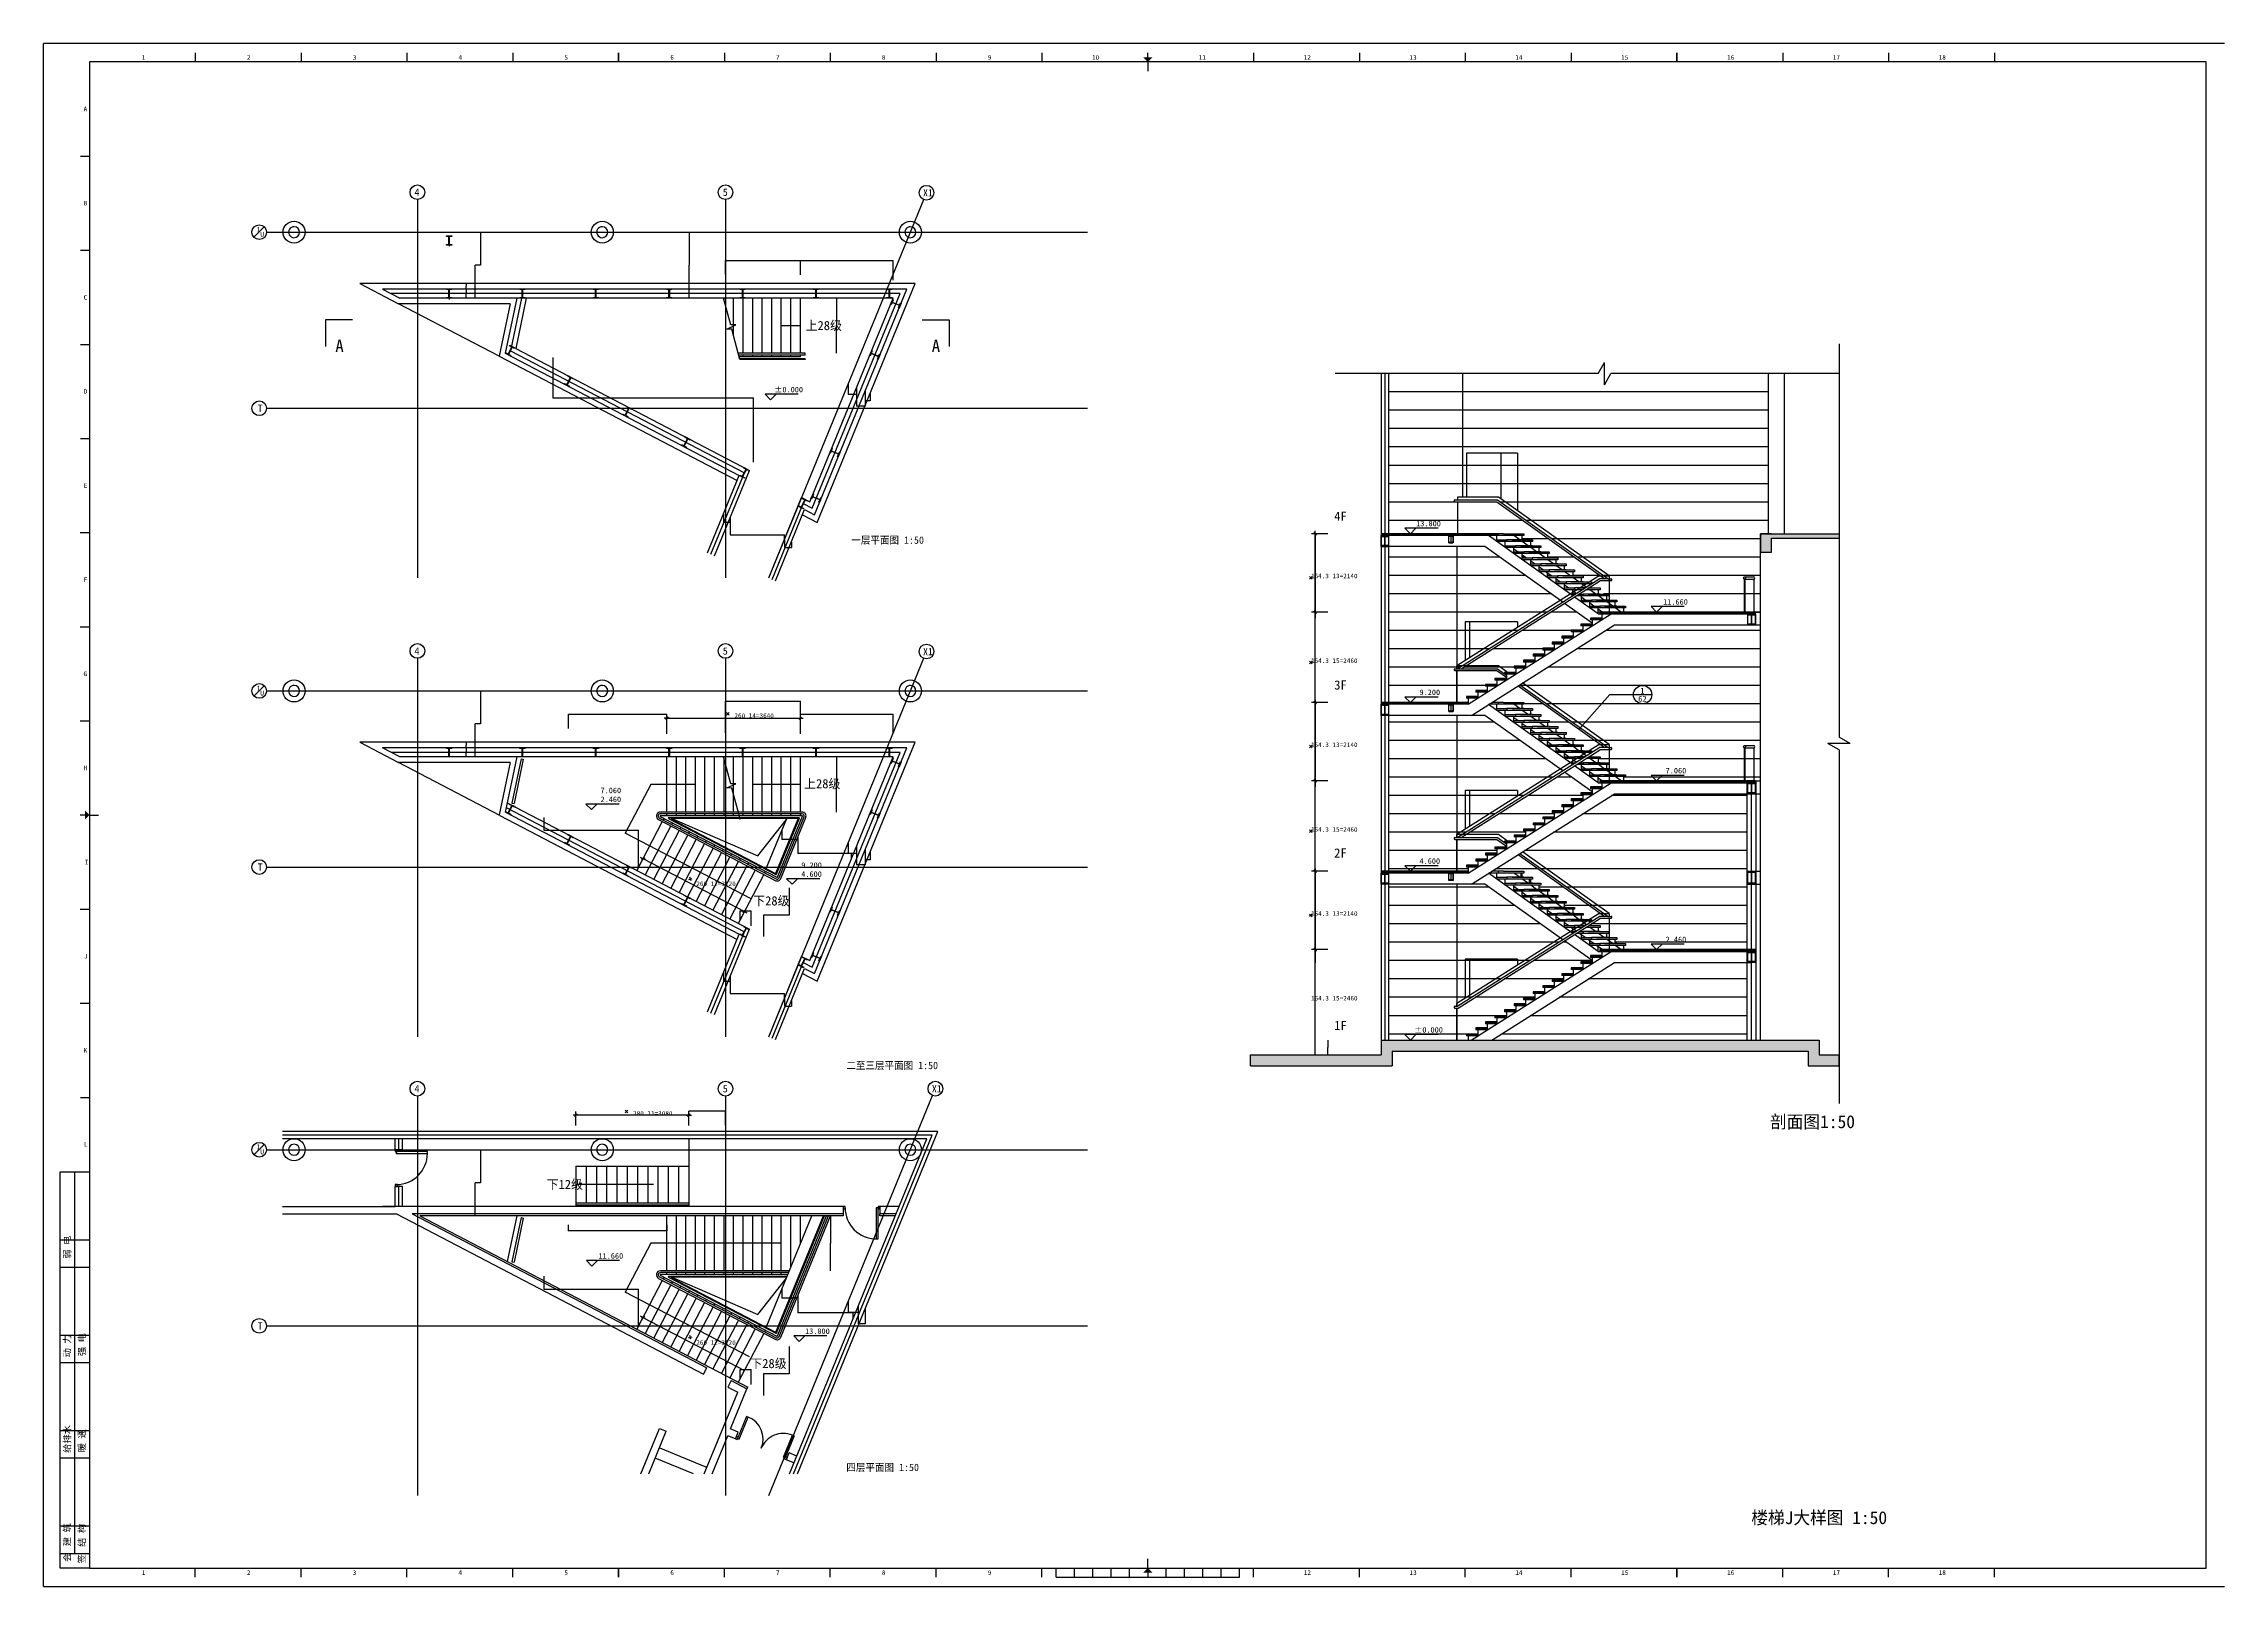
# Model space of a CAD drawing. Header units: metres. Extents: x 104376 to 163826, y -86950 to -44900.
import ezdxf

# ---------------------------------------------------------------- set-up
doc = ezdxf.new("R2010")
doc.units = ezdxf.units.M
for name, color, linetype in [('A_TEXT', 31, 'Continuous'), ('AXIS', 8, 'Continuous'), ('COL-S', 251, 'Continuous'), ('COLUMN', 1, 'Continuous'), ('D-TEXT', 3, 'Continuous'), ('DIM', 3, 'Continuous'), ('HANGING', 7, 'Continuous'), ('JG', 1, 'Continuous'), ('LIANG', 230, 'Continuous'), ('LINE', 3, 'Continuous'), ('RAILING', 6, 'Continuous'), ('S', 7, 'Continuous'), ('STAIR', 6, 'Continuous'), ('STRUC', 1, 'Continuous'), ('TEXT', 7, 'Continuous'), ('TK', 9, 'Continuous'), ('WALL', 2, 'Continuous'), ('WIN', 4, 'Continuous'), ('WINDOW', 4, 'Continuous'), ('XU', 6, 'Continuous'), ('XU1', 7, 'Continuous'), ('里面', 41, 'Continuous')]:
    doc.layers.add(name, color=color, linetype=linetype)
doc.dimstyles.get("Standard").update_dxf_attribs({"dimtxt": 2.5, "dimasz": 2.5, "dimexe": 1.25, "dimexo": 0.625, "dimtad": 1, "dimcen": 2.5, "dimazin": 3, "dimtfac": 1, "dimtmove": 0, "dimatfit": 3})

# ---------------------------------------------------------------- blocks, each defined once
blk = doc.blocks.new('DOOR10')
at = {"linetype": 'BYBLOCK'}
for points in [[(50, 32.5), (100, 32.5), (100, 882.5), (50, 882.5)], [(0, 0), (50, 0), (50, 65), (0, 65)], [(950, 0), (1000, 0), (1000, 65), (950, 65)]]:
    blk.add_lwpolyline(points, close=True, dxfattribs=at)
blk.add_arc((100, 29.81), 850, 0, 90, dxfattribs=at)
blk = doc.blocks.new('_DIMX')
blk.add_line((-150, 0), (150, 0))
blk.add_lwpolyline([(-70, -70), (70, 70)])
blk = doc.blocks.new('A$C492409A6')
at = {"layer": 'D-TEXT', "linetype": 'BYBLOCK'}
blk.add_text('X1', height=600, rotation=360, dxfattribs=at).set_placement((0, 0))
blk = doc.blocks.new('DABU')
at = {"layer": 'COLUMN'}
for p, q in [((310, 0), (0, 0)), ((305, 5), (5, 5))]:
    blk.add_line(p, q, dxfattribs=at)
for points in [[(310, 0), (310, 50), (0, 50), (0, 0)], [(305, 5), (305, 45), (5, 45), (5, 5)], [(295, 5), (295, 35), (15, 35), (15, 5)]]:
    blk.add_lwpolyline(points, dxfattribs=at)
blk = doc.blocks.new('G25')
for p, q in [((-75, 109), (-75, 125)), ((-75, 125), (75, 125)), ((75, 109), (-75, 109)), ((-5, -109), (-5, 109)), ((5, 109), (5, -109)), ((75, 125), (75, 109)), ((-75, -125), (-75, -109)), ((-75, -109), (75, -109)), ((75, -125), (-75, -125)), ((75, -109), (75, -125))]:
    blk.add_line(p, q)
blk = doc.blocks.new('DOOR15')
at = {"linetype": 'BYBLOCK'}
for points in [[(50, 32.5), (100, 32.5), (100, 682.5), (50, 682.5)], [(1450, 32.5), (1400, 32.5), (1400, 682.5), (1450, 682.5)], [(0, 0), (50, 0), (50, 65), (0, 65)], [(1500, 0), (1450, 0), (1450, 65), (1500, 65)]]:
    blk.add_lwpolyline(points, close=True, dxfattribs=at)
for centre, start, end in [((100, 32.5), 0, 90), ((1400, 32.5), 90, 180)]:
    blk.add_arc(centre, 650, start, end, dxfattribs=at)
blk = doc.blocks.new('*D1')
for p, q in [((123360.87, -81292.18), (123360.87, -81042.41)), ((123361.12, -81042.41), (123508.56, -81042.41)), ((123514.56, -81042.41), (123662, -81042.41)), ((123662.25, -81449.48), (123662.25, -81042.41))]:
    blk.add_line(p, q)
at = {"layer": 'Defpoints'}
for p in [(123360.87, -81042.41), (123360.87, -81292.18), (123662.25, -81449.48)]:
    blk.add_point(p, dxfattribs=at)
at = {"layer": 'DIM', "insert": (123511.56, -81042.41), "char_height": 1, "attachment_point": 5}
blk.add_mtext('301,38', dxfattribs=at)
blk = doc.blocks.new('*D2')
for p, q in [((123093.96, -70306.28), (123093.96, -70793.45)), ((123094.21, -70793.45), (123830.725, -70793.45)), ((123837.725, -70793.45), (124574.24, -70793.45)), ((124574.49, -70912.94), (124574.49, -70793.45))]:
    blk.add_line(p, q)
at = {"layer": 'Defpoints'}
for p in [(123093.96, -70306.28), (123093.96, -70793.45), (124574.49, -70912.94)]:
    blk.add_point(p, dxfattribs=at)
at = {"layer": 'DIM', "insert": (123834.225, -70793.45), "char_height": 1, "attachment_point": 5}
blk.add_mtext('1480,53', dxfattribs=at)
blk = doc.blocks.new('*D3')
for p, q in [((123360.87, -68787.64), (123360.87, -68537.87)), ((123361.12, -68537.87), (123508.56, -68537.87)), ((123514.56, -68537.87), (123662, -68537.87)), ((123662.25, -68944.94), (123662.25, -68537.87))]:
    blk.add_line(p, q)
at = {"layer": 'Defpoints'}
for p in [(123360.87, -68537.87), (123360.87, -68787.64), (123662.25, -68944.94)]:
    blk.add_point(p, dxfattribs=at)
at = {"layer": 'DIM', "insert": (123511.56, -68537.87), "char_height": 1, "attachment_point": 5}
blk.add_mtext('301,38', dxfattribs=at)
blk = doc.blocks.new('*D4')
for p, q in [((123093.96, -57801.74), (123093.96, -58288.91)), ((123094.21, -58288.91), (123830.725, -58288.91)), ((123837.725, -58288.91), (124574.24, -58288.91)), ((124574.49, -58408.4), (124574.49, -58288.91))]:
    blk.add_line(p, q)
at = {"layer": 'Defpoints'}
for p in [(123093.96, -57801.74), (123093.96, -58288.91), (124574.49, -58408.4)]:
    blk.add_point(p, dxfattribs=at)
at = {"layer": 'DIM', "insert": (123834.225, -58288.91), "char_height": 1, "attachment_point": 5}
blk.add_mtext('1480,53', dxfattribs=at)
blk = doc.blocks.new('*D5')
for p, q in [((118255.44, -53450.75), (118255.44, -54551.59)), ((118255.69, -54551.59), (120989.42, -54551.59)), ((120996.42, -54551.59), (123730.15, -54551.59)), ((123730.4, -56309.32), (123730.4, -54551.59))]:
    blk.add_line(p, q)
at = {"layer": 'Defpoints'}
for p in [(118255.44, -53450.75), (118255.44, -54551.59), (123730.4, -56309.32)]:
    blk.add_point(p, dxfattribs=at)
at = {"layer": 'DIM', "insert": (120992.92, -54551.59), "char_height": 1, "attachment_point": 5}
blk.add_mtext('5474,96', dxfattribs=at)
blk = doc.blocks.new('*D6')
for p, q in [((122963.81, -51179.81), (122963.81, -50809.29)), ((122964.06, -50809.29), (123981.17, -50809.29)), ((123988.17, -50809.29), (125005.28, -50809.29)), ((125005.53, -51179.81), (125005.53, -50809.29))]:
    blk.add_line(p, q)
at = {"layer": 'Defpoints'}
for p in [(122963.81, -50809.29), (122963.81, -51179.81), (125005.53, -51179.81)]:
    blk.add_point(p, dxfattribs=at)
at = {"layer": 'DIM', "insert": (123984.67, -50809.29), "char_height": 1, "attachment_point": 5}
blk.add_mtext('2041,72', dxfattribs=at)
blk = doc.blocks.new('*D7')
for p, q in [((122963.81, -63684.35), (122963.81, -62823.24)), ((122964.06, -62823.24), (123981.17, -62823.24)), ((123988.17, -62823.24), (125005.28, -62823.24)), ((125005.53, -63684.35), (125005.53, -62823.24))]:
    blk.add_line(p, q)
at = {"layer": 'Defpoints'}
for p in [(122963.81, -62823.24), (122963.81, -63684.35), (125005.53, -63684.35)]:
    blk.add_point(p, dxfattribs=at)
at = {"layer": 'DIM', "insert": (123984.67, -62823.24), "char_height": 1, "attachment_point": 5}
blk.add_mtext('2041,72', dxfattribs=at)
blk = doc.blocks.new('*D8')
for p, q in [((116286.23, -75048.31), (116286.23, -75948.31)), ((116208.895, -75948.31), (116137.31, -75948.31)), ((116137.56, -76848.31), (116137.56, -75948.31)), ((116286.48, -75948.31), (116214.895, -75948.31))]:
    blk.add_line(p, q)
at = {"layer": 'Defpoints'}
for p in [(116286.23, -75048.31), (116286.23, -75948.31), (116137.56, -76848.31)]:
    blk.add_point(p, dxfattribs=at)
at = {"layer": 'DIM', "insert": (116211.895, -75948.31), "char_height": 1, "attachment_point": 5}
blk.add_mtext('148,67', dxfattribs=at)
blk = doc.blocks.new('*D9')
for p, q in [((120017.13, -77261.14), (118674.48, -77261.14)), ((118674.73, -77093.02), (118674.73, -77261.14)), ((121365.78, -77261.14), (120023.13, -77261.14)), ((121365.53, -77093.02), (121365.53, -77261.14))]:
    blk.add_line(p, q)
at = {"layer": 'Defpoints'}
for p in [(118674.73, -77093.02), (121365.53, -77093.02), (121365.53, -77261.14)]:
    blk.add_point(p, dxfattribs=at)
at = {"layer": 'DIM', "insert": (120020.13, -77261.14), "char_height": 1, "attachment_point": 5}
blk.add_mtext('2690,8', dxfattribs=at)
blk = doc.blocks.new('*D10')
for p, q in [((118010.47, -78498.65), (118010.47, -78844.96)), ((118010.72, -78844.96), (119299.315, -78844.96)), ((119306.315, -78844.96), (120594.91, -78844.96)), ((120595.16, -79848.16), (120595.16, -78844.96))]:
    blk.add_line(p, q)
at = {"layer": 'Defpoints'}
for p in [(118010.47, -78498.65), (118010.47, -78844.96), (120595.16, -79848.16)]:
    blk.add_point(p, dxfattribs=at)
at = {"layer": 'DIM', "insert": (119302.815, -78844.96), "char_height": 1, "attachment_point": 5}
blk.add_mtext('2584,69', dxfattribs=at)
blk = doc.blocks.new('*D11')
for p, q in [((122461.81, -73993.72), (121963.56, -73993.72)), ((121963.81, -74386.84), (121963.81, -73993.72)), ((122964.06, -73993.72), (122465.81, -73993.72)), ((122963.81, -74386.84), (122963.81, -73993.72))]:
    blk.add_line(p, q)
at = {"layer": 'Defpoints'}
for p in [(122963.81, -73993.72), (121963.81, -74386.84), (122963.81, -74386.84)]:
    blk.add_point(p, dxfattribs=at)
at = {"layer": 'DIM', "insert": (122463.81, -73993.72), "char_height": 1, "attachment_point": 5}
blk.add_mtext('1000', dxfattribs=at)
blk = doc.blocks.new('*D12')
for p, q in [((122908.9, -70230.45), (122908.9, -70452.21)), ((122909.15, -70452.21), (122998.43, -70452.21)), ((123004.43, -70452.21), (123093.71, -70452.21)), ((123093.96, -70306.28), (123093.96, -70452.21))]:
    blk.add_line(p, q)
at = {"layer": 'Defpoints'}
for p in [(122908.9, -70230.45), (122908.9, -70452.21), (123093.96, -70306.28)]:
    blk.add_point(p, dxfattribs=at)
at = {"layer": 'DIM', "insert": (123001.43, -70452.21), "char_height": 1, "attachment_point": 5}
blk.add_mtext('185,06', dxfattribs=at)
blk = doc.blocks.new('*D13')
for p, q in [((118010.47, -65994.11), (118010.47, -66340.42)), ((118010.72, -66340.42), (119299.315, -66340.42)), ((119306.315, -66340.42), (120594.91, -66340.42)), ((120595.16, -67343.62), (120595.16, -66340.42))]:
    blk.add_line(p, q)
at = {"layer": 'Defpoints'}
for p in [(118010.47, -65994.11), (118010.47, -66340.42), (120595.16, -67343.62)]:
    blk.add_point(p, dxfattribs=at)
at = {"layer": 'DIM', "insert": (119302.815, -66340.42), "char_height": 1, "attachment_point": 5}
blk.add_mtext('2584,69', dxfattribs=at)
blk = doc.blocks.new('*D14')
for p, q in [((118681.42, -63563.45), (118681.42, -63173.24)), ((118681.67, -63173.24), (120019.975, -63173.24)), ((120026.975, -63173.24), (121365.28, -63173.24)), ((121365.53, -63712.12), (121365.53, -63173.24))]:
    blk.add_line(p, q)
at = {"layer": 'Defpoints'}
for p in [(118681.42, -63173.24), (118681.42, -63563.45), (121365.53, -63712.12)]:
    blk.add_point(p, dxfattribs=at)
at = {"layer": 'DIM', "insert": (120023.475, -63173.24), "char_height": 1, "attachment_point": 5}
blk.add_mtext('2684,11', dxfattribs=at)
blk = doc.blocks.new('*D15')
for p, q in [((116286.23, -62543.77), (116286.23, -63443.77)), ((116208.895, -63443.77), (116137.31, -63443.77)), ((116137.56, -64343.77), (116137.56, -63443.77)), ((116286.48, -63443.77), (116214.895, -63443.77))]:
    blk.add_line(p, q)
at = {"layer": 'Defpoints'}
for p in [(116286.23, -62543.77), (116286.23, -63443.77), (116137.56, -64343.77)]:
    blk.add_point(p, dxfattribs=at)
at = {"layer": 'DIM', "insert": (116211.895, -63443.77), "char_height": 1, "attachment_point": 5}
blk.add_mtext('148,67', dxfattribs=at)
blk = doc.blocks.new('*D16')
for p, q in [((115893.51, -64018.77), (115893.26, -64018.77)), ((115893.76, -63943.77), (115893.76, -64018.77)), ((115893.76, -64093.77), (115893.76, -64018.77)), ((115893.76, -64018.77), (115893.76, -64018.77)), ((115894.01, -64018.77), (115894.26, -64018.77))]:
    blk.add_line(p, q)
at = {"layer": 'Defpoints'}
for p in [(115893.76, -63943.77), (115893.76, -64018.77), (115893.76, -64093.77)]:
    blk.add_point(p, dxfattribs=at)
at = {"layer": 'DIM', "insert": (115893.76, -64017.645), "char_height": 1, "attachment_point": 5}
blk.add_mtext('0', dxfattribs=at)
blk = doc.blocks.new('*D17')
for p, q in [((115893.76, -64093.77), (115893.76, -64218.77)), ((115893.51, -64218.77), (115893.26, -64218.77)), ((115893.76, -64343.77), (115893.76, -64218.77)), ((115893.76, -64218.77), (115893.76, -64218.77)), ((115894.01, -64218.77), (115894.26, -64218.77))]:
    blk.add_line(p, q)
at = {"layer": 'Defpoints'}
for p in [(115893.76, -64093.77), (115893.76, -64218.77), (115893.76, -64343.77)]:
    blk.add_point(p, dxfattribs=at)
at = {"layer": 'DIM', "insert": (115893.76, -64217.645), "char_height": 1, "attachment_point": 5}
blk.add_mtext('0', dxfattribs=at)
blk = doc.blocks.new('*D18')
for p, q in [((122908.9, -57725.91), (122908.9, -57947.67)), ((122909.15, -57947.67), (122998.43, -57947.67)), ((123004.43, -57947.67), (123093.71, -57947.67)), ((123093.96, -57801.74), (123093.96, -57947.67))]:
    blk.add_line(p, q)
at = {"layer": 'Defpoints'}
for p in [(122908.9, -57725.91), (122908.9, -57947.67), (123093.96, -57801.74)]:
    blk.add_point(p, dxfattribs=at)
at = {"layer": 'DIM', "insert": (123001.43, -57947.67), "char_height": 1, "attachment_point": 5}
blk.add_mtext('185,06', dxfattribs=at)
blk = doc.blocks.new('*D19')
for p, q in [((116286.23, -50039.23), (116286.23, -50939.23)), ((116208.895, -50939.23), (116137.31, -50939.23)), ((116137.56, -51839.23), (116137.56, -50939.23)), ((116286.48, -50939.23), (116214.895, -50939.23))]:
    blk.add_line(p, q)
at = {"layer": 'Defpoints'}
for p in [(116286.23, -50039.23), (116286.23, -50939.23), (116137.56, -51839.23)]:
    blk.add_point(p, dxfattribs=at)
at = {"layer": 'DIM', "insert": (116211.895, -50939.23), "char_height": 1, "attachment_point": 5}
blk.add_mtext('148,67', dxfattribs=at)
blk = doc.blocks.new('*D20')
for p, q in [((115893.51, -51514.23), (115893.26, -51514.23)), ((115893.76, -51439.23), (115893.76, -51514.23)), ((115893.76, -51589.23), (115893.76, -51514.23)), ((115893.76, -51514.23), (115893.76, -51514.23)), ((115894.01, -51514.23), (115894.26, -51514.23))]:
    blk.add_line(p, q)
at = {"layer": 'Defpoints'}
for p in [(115893.76, -51439.23), (115893.76, -51514.23), (115893.76, -51589.23)]:
    blk.add_point(p, dxfattribs=at)
at = {"layer": 'DIM', "insert": (115893.76, -51513.105), "char_height": 1, "attachment_point": 5}
blk.add_mtext('0', dxfattribs=at)
blk = doc.blocks.new('*D21')
for p, q in [((115893.51, -51714.23), (115893.26, -51714.23)), ((115893.76, -51589.23), (115893.76, -51714.23)), ((115893.76, -51839.23), (115893.76, -51714.23)), ((115893.76, -51714.23), (115893.76, -51714.23)), ((115894.01, -51714.23), (115894.26, -51714.23))]:
    blk.add_line(p, q)
at = {"layer": 'Defpoints'}
for p in [(115893.76, -51589.23), (115893.76, -51714.23), (115893.76, -51839.23)]:
    blk.add_point(p, dxfattribs=at)
at = {"layer": 'DIM', "insert": (115893.76, -51713.105), "char_height": 1, "attachment_point": 5}
blk.add_mtext('0', dxfattribs=at)
blk = doc.blocks.new('*D22')
for p, q in [((121975.44, -50039.23), (121975.44, -50939.23)), ((121975.19, -50939.23), (121974.94, -50939.23)), ((121975.44, -51839.23), (121975.44, -50939.23)), ((121975.44, -50939.23), (121975.44, -50939.23)), ((121975.69, -50939.23), (121975.94, -50939.23))]:
    blk.add_line(p, q)
at = {"layer": 'Defpoints'}
for p in [(121975.44, -50039.23), (121975.44, -50939.23), (121975.44, -51839.23)]:
    blk.add_point(p, dxfattribs=at)
at = {"layer": 'DIM', "insert": (121975.44, -50938.105), "char_height": 1, "attachment_point": 5}
blk.add_mtext('0', dxfattribs=at)
blk = doc.blocks.new('*D23')
for p, q in [((139036.85, -58258.57), (139036.85, -60558.57)), ((139036.6, -60558.57), (139036.35, -60558.57)), ((139036.85, -62858.57), (139036.85, -60558.57)), ((139036.85, -60558.57), (139036.85, -60558.57)), ((139037.1, -60558.57), (139037.35, -60558.57))]:
    blk.add_line(p, q)
at = {"layer": 'Defpoints'}
for p in [(139036.85, -58258.57), (139036.85, -60558.57), (139036.85, -62858.57)]:
    blk.add_point(p, dxfattribs=at)
at = {"layer": 'DIM', "insert": (139036.85, -60557.445), "char_height": 1, "attachment_point": 5}
blk.add_mtext('0', dxfattribs=at)
blk = doc.blocks.new('*D24')
for p, q in [((139386.6, -72258.57), (139386.35, -72258.57)), ((139386.85, -72058.57), (139386.85, -72258.57)), ((139386.85, -72458.57), (139386.85, -72258.57)), ((139386.85, -72258.57), (139386.85, -72258.57)), ((139387.1, -72258.57), (139387.35, -72258.57))]:
    blk.add_line(p, q)
at = {"layer": 'Defpoints'}
for p in [(139386.85, -72058.57), (139386.85, -72258.57), (139386.85, -72458.57)]:
    blk.add_point(p, dxfattribs=at)
at = {"layer": 'DIM', "insert": (139386.85, -72257.445), "char_height": 1, "attachment_point": 5}
blk.add_mtext('0', dxfattribs=at)
blk = doc.blocks.new('*D25')
for p, q in [((124935.33, -79028.19), (124935.33, -79492.85)), ((125686.135, -79492.85), (124935.08, -79492.85)), ((126444.19, -79492.85), (125693.135, -79492.85)), ((126443.94, -79646.36), (126443.94, -79492.85))]:
    blk.add_line(p, q)
at = {"layer": 'Defpoints'}
for p in [(124935.33, -79028.19), (126443.94, -79492.85), (126443.94, -79646.36)]:
    blk.add_point(p, dxfattribs=at)
at = {"layer": 'DIM', "insert": (125689.635, -79492.85), "char_height": 1, "attachment_point": 5}
blk.add_mtext('1508,61', dxfattribs=at)
blk = doc.blocks.new('*D26')
for p, q in [((124699.24, -80414.13), (124699.24, -81156.78)), ((124349.12, -81156.78), (124004.75, -81156.78)), ((124005, -81743.8), (124005, -81156.78)), ((124699.49, -81156.78), (124355.12, -81156.78))]:
    blk.add_line(p, q)
at = {"layer": 'Defpoints'}
for p in [(124699.24, -80414.13), (124699.24, -81156.78), (124005, -81743.8)]:
    blk.add_point(p, dxfattribs=at)
at = {"layer": 'DIM', "insert": (124352.12, -81156.78), "char_height": 1, "attachment_point": 5}
blk.add_mtext('694,24', dxfattribs=at)
blk = doc.blocks.new('*D27')
for p, q in [((126442.95, -79485.38), (126306.4, -79485.38)), ((126306.65, -79190.21), (126306.65, -79485.38)), ((126584.5, -79485.38), (126447.95, -79485.38)), ((126584.25, -79303.95), (126584.25, -79485.38))]:
    blk.add_line(p, q)
at = {"layer": 'Defpoints'}
for p in [(126306.65, -79190.21), (126584.25, -79303.95), (126584.25, -79485.38)]:
    blk.add_point(p, dxfattribs=at)
at = {"layer": 'DIM', "insert": (126445.45, -79485.38), "char_height": 1, "attachment_point": 5}
blk.add_mtext('277,6', dxfattribs=at)
blk = doc.blocks.new('*D28')
for p, q in [((126584.25, -79303.95), (126584.25, -79792.09)), ((126769.31, -79379.79), (126769.31, -79792.09)), ((126673.78, -79792.09), (126584, -79792.09)), ((126769.56, -79792.09), (126679.78, -79792.09))]:
    blk.add_line(p, q)
at = {"layer": 'Defpoints'}
for p in [(126584.25, -79303.95), (126769.31, -79379.79), (126769.31, -79792.09)]:
    blk.add_point(p, dxfattribs=at)
at = {"layer": 'DIM', "insert": (126676.78, -79792.09), "char_height": 1, "attachment_point": 5}
blk.add_mtext('185,06', dxfattribs=at)
blk = doc.blocks.new('*D29')
for p, q in [((125830.23, -76848.31), (125830.23, -77598.31)), ((125829.98, -77598.31), (125829.73, -77598.31)), ((125830.23, -78348.31), (125830.23, -77598.31)), ((125830.23, -77598.31), (125830.23, -77598.31)), ((125830.48, -77598.31), (125830.73, -77598.31))]:
    blk.add_line(p, q)
at = {"layer": 'Defpoints'}
for p in [(125830.23, -76848.31), (125830.23, -77598.31), (125830.23, -78348.31)]:
    blk.add_point(p, dxfattribs=at)
at = {"layer": 'DIM', "insert": (125830.23, -77597.185), "char_height": 1, "attachment_point": 5}
blk.add_mtext('0', dxfattribs=at)
blk = doc.blocks.new('*D30')
for p, q in [((124699.24, -67909.59), (124699.24, -68652.24)), ((124349.12, -68652.24), (124004.75, -68652.24)), ((124005, -69239.26), (124005, -68652.24)), ((124699.49, -68652.24), (124355.12, -68652.24))]:
    blk.add_line(p, q)
at = {"layer": 'Defpoints'}
for p in [(124699.24, -67909.59), (124699.24, -68652.24), (124005, -69239.26)]:
    blk.add_point(p, dxfattribs=at)
at = {"layer": 'DIM', "insert": (124352.12, -68652.24), "char_height": 1, "attachment_point": 5}
blk.add_mtext('694,24', dxfattribs=at)
blk = doc.blocks.new('*D31')
for p, q in [((124574.49, -70912.94), (124574.49, -71134.7)), ((124574.74, -71134.7), (124664.025, -71134.7)), ((124670.025, -71134.7), (124759.31, -71134.7)), ((124759.56, -70988.77), (124759.56, -71134.7))]:
    blk.add_line(p, q)
at = {"layer": 'Defpoints'}
for p in [(124574.49, -70912.94), (124574.49, -71134.7), (124759.56, -70988.77)]:
    blk.add_point(p, dxfattribs=at)
at = {"layer": 'DIM', "insert": (124667.025, -71134.7), "char_height": 1, "attachment_point": 5}
blk.add_mtext('185,07', dxfattribs=at)
blk = doc.blocks.new('*D32')
for p, q in [((125005.53, -63563.45), (125005.53, -63173.24)), ((125005.78, -63173.24), (126267.475, -63173.24)), ((126274.475, -63173.24), (127536.17, -63173.24)), ((127536.42, -63712.12), (127536.42, -63173.24))]:
    blk.add_line(p, q)
at = {"layer": 'Defpoints'}
for p in [(125005.53, -63173.24), (125005.53, -63563.45), (127536.42, -63712.12)]:
    blk.add_point(p, dxfattribs=at)
at = {"layer": 'DIM', "insert": (126270.975, -63173.24), "char_height": 1, "attachment_point": 5}
blk.add_mtext('2530,89', dxfattribs=at)
blk = doc.blocks.new('*D33')
for p, q in [((125986.65, -64343.77), (125986.65, -65093.77)), ((125986.4, -65093.77), (125986.15, -65093.77)), ((125986.65, -65843.77), (125986.65, -65093.77)), ((125986.65, -65093.77), (125986.65, -65093.77)), ((125986.9, -65093.77), (125987.15, -65093.77))]:
    blk.add_line(p, q)
at = {"layer": 'Defpoints'}
for p in [(125986.65, -64343.77), (125986.65, -65093.77), (125986.65, -65843.77)]:
    blk.add_point(p, dxfattribs=at)
at = {"layer": 'DIM', "insert": (125986.65, -65092.645), "char_height": 1, "attachment_point": 5}
blk.add_mtext('0', dxfattribs=at)
blk = doc.blocks.new('*D34')
for p, q in [((124935.33, -66523.65), (124935.33, -66978.83)), ((125663.005, -66978.83), (124935.08, -66978.83)), ((126397.93, -66978.83), (125670.005, -66978.83)), ((126397.68, -67122.86), (126397.68, -66978.83))]:
    blk.add_line(p, q)
at = {"layer": 'Defpoints'}
for p in [(124935.33, -66523.65), (126397.68, -66978.83), (126397.68, -67122.86)]:
    blk.add_point(p, dxfattribs=at)
at = {"layer": 'DIM', "insert": (125666.505, -66978.83), "char_height": 1, "attachment_point": 5}
blk.add_mtext('1462,35', dxfattribs=at)
blk = doc.blocks.new('*D35')
for p, q in [((126418.385, -66970.99), (126305.47, -66970.99)), ((126305.72, -66685.29), (126305.72, -66970.99)), ((126537.3, -66970.99), (126424.385, -66970.99)), ((126537.05, -66780.08), (126537.05, -66970.99))]:
    blk.add_line(p, q)
at = {"layer": 'Defpoints'}
for p in [(126305.72, -66685.29), (126537.05, -66780.08), (126537.05, -66970.99)]:
    blk.add_point(p, dxfattribs=at)
at = {"layer": 'DIM', "insert": (126421.385, -66970.99), "char_height": 1, "attachment_point": 5}
blk.add_mtext('231,33', dxfattribs=at)
blk = doc.blocks.new('*D36')
for p, q in [((126537.98, -66780.46), (126537.98, -67287.55)), ((126769.31, -66875.25), (126769.31, -67287.55)), ((126650.645, -67287.55), (126537.73, -67287.55)), ((126769.56, -67287.55), (126656.645, -67287.55))]:
    blk.add_line(p, q)
at = {"layer": 'Defpoints'}
for p in [(126537.98, -66780.46), (126769.31, -66875.25), (126769.31, -67287.55)]:
    blk.add_point(p, dxfattribs=at)
at = {"layer": 'DIM', "insert": (126653.645, -67287.55), "char_height": 1, "attachment_point": 5}
blk.add_mtext('231,33', dxfattribs=at)
blk = doc.blocks.new('*D37')
for p, q in [((126836.21, -67142.91), (126769.06, -67142.91)), ((126769.31, -66875.25), (126769.31, -67142.91)), ((126908.36, -67142.91), (126841.21, -67142.91)), ((126908.11, -66932.12), (126908.11, -67142.91))]:
    blk.add_line(p, q)
at = {"layer": 'Defpoints'}
for p in [(126769.31, -66875.25), (126908.11, -66932.12), (126908.11, -67142.91)]:
    blk.add_point(p, dxfattribs=at)
at = {"layer": 'DIM', "insert": (126838.71, -67142.91), "char_height": 1, "attachment_point": 5}
blk.add_mtext('138,8', dxfattribs=at)
blk = doc.blocks.new('*D38')
for p, q in [((139036.85, -67458.57), (139036.85, -69958.57)), ((139036.6, -69958.57), (139036.35, -69958.57)), ((139036.85, -72458.57), (139036.85, -69958.57)), ((139036.85, -69958.57), (139036.85, -69958.57)), ((139037.1, -69958.57), (139037.35, -69958.57))]:
    blk.add_line(p, q)
at = {"layer": 'Defpoints'}
for p in [(139036.85, -67458.57), (139036.85, -69958.57), (139036.85, -72458.57)]:
    blk.add_point(p, dxfattribs=at)
at = {"layer": 'DIM', "insert": (139036.85, -69957.445), "char_height": 1, "attachment_point": 5}
blk.add_mtext('0', dxfattribs=at)
blk = doc.blocks.new('*D39')
for p, q in [((139036.85, -62858.57), (139036.85, -65158.57)), ((139036.6, -65158.57), (139036.35, -65158.57)), ((139036.85, -67458.57), (139036.85, -65158.57)), ((139036.85, -65158.57), (139036.85, -65158.57)), ((139037.1, -65158.57), (139037.35, -65158.57))]:
    blk.add_line(p, q)
at = {"layer": 'Defpoints'}
for p in [(139036.85, -62858.57), (139036.85, -65158.57), (139036.85, -67458.57)]:
    blk.add_point(p, dxfattribs=at)
at = {"layer": 'DIM', "insert": (139036.85, -65157.445), "char_height": 1, "attachment_point": 5}
blk.add_mtext('0', dxfattribs=at)
blk = doc.blocks.new('*D40')
for p, q in [((126418.385, -54466.45), (126305.47, -54466.45)), ((126305.72, -54180.75), (126305.72, -54466.45)), ((126537.3, -54466.45), (126424.385, -54466.45)), ((126537.05, -54275.54), (126537.05, -54466.45))]:
    blk.add_line(p, q)
at = {"layer": 'Defpoints'}
for p in [(126305.72, -54180.75), (126537.05, -54275.54), (126537.05, -54466.45)]:
    blk.add_point(p, dxfattribs=at)
at = {"layer": 'DIM', "insert": (126421.385, -54466.45), "char_height": 1, "attachment_point": 5}
blk.add_mtext('231,33', dxfattribs=at)
blk = doc.blocks.new('*D41')
for p, q in [((126836.21, -54638.37), (126769.06, -54638.37)), ((126769.31, -54370.71), (126769.31, -54638.37)), ((126908.36, -54638.37), (126841.21, -54638.37)), ((126908.11, -54427.58), (126908.11, -54638.37))]:
    blk.add_line(p, q)
at = {"layer": 'Defpoints'}
for p in [(126769.31, -54370.71), (126908.11, -54427.58), (126908.11, -54638.37)]:
    blk.add_point(p, dxfattribs=at)
at = {"layer": 'DIM', "insert": (126838.71, -54638.37), "char_height": 1, "attachment_point": 5}
blk.add_mtext('138,8', dxfattribs=at)
blk = doc.blocks.new('*D42')
for p, q in [((126537.98, -54275.92), (126537.98, -54783.01)), ((126769.31, -54370.71), (126769.31, -54783.01)), ((126650.645, -54783.01), (126537.73, -54783.01)), ((126769.56, -54783.01), (126656.645, -54783.01))]:
    blk.add_line(p, q)
at = {"layer": 'Defpoints'}
for p in [(126537.98, -54275.92), (126769.31, -54370.71), (126769.31, -54783.01)]:
    blk.add_point(p, dxfattribs=at)
at = {"layer": 'DIM', "insert": (126653.645, -54783.01), "char_height": 1, "attachment_point": 5}
blk.add_mtext('231,33', dxfattribs=at)
blk = doc.blocks.new('*D43')
for p, q in [((124574.49, -58408.4), (124574.49, -58630.16)), ((124574.74, -58630.16), (124664.025, -58630.16)), ((124670.025, -58630.16), (124759.31, -58630.16)), ((124759.56, -58484.23), (124759.56, -58630.16))]:
    blk.add_line(p, q)
at = {"layer": 'Defpoints'}
for p in [(124574.49, -58408.4), (124574.49, -58630.16), (124759.56, -58484.23)]:
    blk.add_point(p, dxfattribs=at)
at = {"layer": 'DIM', "insert": (124667.025, -58630.16), "char_height": 1, "attachment_point": 5}
blk.add_mtext('185,07', dxfattribs=at)
blk = doc.blocks.new('*D44')
for p, q in [((125005.53, -51199.51), (125005.53, -50809.29)), ((125005.78, -50809.29), (126267.475, -50809.29)), ((126274.475, -50809.29), (127536.17, -50809.29)), ((127536.42, -51348.17), (127536.42, -50809.29))]:
    blk.add_line(p, q)
at = {"layer": 'Defpoints'}
for p in [(125005.53, -50809.29), (125005.53, -51199.51), (127536.42, -51348.17)]:
    blk.add_point(p, dxfattribs=at)
at = {"layer": 'DIM', "insert": (126270.975, -50809.29), "char_height": 1, "attachment_point": 5}
blk.add_mtext('2530,89', dxfattribs=at)
blk = doc.blocks.new('*D45')
for p, q in [((125986.65, -51839.23), (125986.65, -52589.23)), ((125986.4, -52589.23), (125986.15, -52589.23)), ((125986.65, -53339.23), (125986.65, -52589.23)), ((125986.65, -52589.23), (125986.65, -52589.23)), ((125986.9, -52589.23), (125987.15, -52589.23))]:
    blk.add_line(p, q)
at = {"layer": 'Defpoints'}
for p in [(125986.65, -51839.23), (125986.65, -52589.23), (125986.65, -53339.23)]:
    blk.add_point(p, dxfattribs=at)
at = {"layer": 'DIM', "insert": (125986.65, -52588.105), "char_height": 1, "attachment_point": 5}
blk.add_mtext('0', dxfattribs=at)
blk = doc.blocks.new('*D46')
for p, q in [((124500.75, -66345.58), (124500.75, -66590.19)), ((124935.33, -66523.65), (124935.33, -66590.19)), ((124715.04, -66590.19), (124500.5, -66590.19)), ((124935.58, -66590.19), (124721.04, -66590.19))]:
    blk.add_line(p, q)
at = {"layer": 'Defpoints'}
for p in [(124500.75, -66345.58), (124935.33, -66523.65), (124935.33, -66590.19)]:
    blk.add_point(p, dxfattribs=at)
at = {"layer": 'DIM', "insert": (124718.04, -66590.19), "char_height": 1, "attachment_point": 5}
blk.add_mtext('434,58', dxfattribs=at)
blk = doc.blocks.new('*D47')
for p, q in [((124500.75, -78850.12), (124500.75, -79094.73)), ((124935.33, -79028.19), (124935.33, -79094.73)), ((124715.04, -79094.73), (124500.5, -79094.73)), ((124935.58, -79094.73), (124721.04, -79094.73))]:
    blk.add_line(p, q)
at = {"layer": 'Defpoints'}
for p in [(124500.75, -78850.12), (124935.33, -79028.19), (124935.33, -79094.73)]:
    blk.add_point(p, dxfattribs=at)
at = {"layer": 'DIM', "insert": (124718.04, -79094.73), "char_height": 1, "attachment_point": 5}
blk.add_mtext('434,58', dxfattribs=at)

msp = doc.modelspace()

# ---------------------------------------------------------------- hatches: boundary and pattern name
at = {"layer": 'COL-S'}
h = msp.add_hatch(dxfattribs=at)
h.set_pattern_fill('SOLID')
h.paths.add_polyline_path([(151482.66, -58378.57), (153320.62, -58378.57), (153320.62, -58258.57), (151182.66, -58258.57), (151182.66, -58758.57), (151482.66, -58758.57)])
h = msp.add_hatch(dxfattribs=at)
h.set_pattern_fill('SOLID')
h.paths.add_polyline_path([(152480.84, -72358.57), (152480.84, -72758.57), (153320.62, -72758.57), (153320.62, -72458.57), (152780.84, -72458.57), (152780.84, -72058.57), (140841.73, -72058.57), (140841.73, -72458.57), (137272.82, -72458.57), (137272.82, -72758.57), (141141.73, -72758.57), (141141.73, -72358.57)])
at = {"layer": 'HANGING'}
h = msp.add_hatch(dxfattribs=at)
h.set_pattern_fill('ANSI32', scale=60)
h.paths.add_polyline_path([(141041.73, -58273.57), (141041.73, -58263.57), (140846.73, -58263.57), (140846.73, -58303.57), (140856.73, -58303.57), (140856.73, -58273.57)])
h.paths.add_polyline_path([(141231.31, -58273.57), (141231.31, -58303.57), (141241.31, -58303.57), (141241.31, -58263.57), (141041.73, -58263.57), (141041.73, -58273.57)])
h = msp.add_hatch(dxfattribs=at)
h.set_pattern_fill('ANSI32', scale=60)
h.paths.add_polyline_path([(141541.31, -58273.57), (141541.31, -58303.57), (141551.31, -58303.57), (141551.31, -58263.57), (141251.31, -58263.57), (141251.31, -58303.57), (141261.31, -58303.57), (141261.31, -58273.57)])
h = msp.add_hatch(dxfattribs=at)
h.set_pattern_fill('ANSI32', scale=60)
h.paths.add_polyline_path([(150835.92, -60399.28), (150835.92, -60439.28), (150845.92, -60439.28), (150845.92, -60409.28), (151025.92, -60409.28), (151025.92, -60439.28), (151035.92, -60439.28), (151035.92, -60399.28)])
h = msp.add_hatch(dxfattribs=at)
h.set_pattern_fill('ANSI32', scale=60)
h.paths.add_polyline_path([(141041.73, -62873.57), (141041.73, -62863.57), (140846.73, -62863.57), (140846.73, -62903.57), (140856.73, -62903.57), (140856.73, -62873.57)])
h.paths.add_polyline_path([(141231.31, -62873.57), (141231.31, -62903.57), (141241.31, -62903.57), (141241.31, -62863.57), (141041.73, -62863.57), (141041.73, -62873.57)])
h = msp.add_hatch(dxfattribs=at)
h.set_pattern_fill('ANSI32', scale=60)
h.paths.add_polyline_path([(141541.31, -62873.57), (141541.31, -62903.57), (141551.31, -62903.57), (141551.31, -62863.57), (141251.31, -62863.57), (141251.31, -62903.57), (141261.31, -62903.57), (141261.31, -62873.57)])
h = msp.add_hatch(dxfattribs=at)
h.set_pattern_fill('ANSI32', scale=60)
h.paths.add_polyline_path([(143196.73, -62873.57), (143196.73, -62903.57), (143206.73, -62903.57), (143206.73, -62863.57), (142801.31, -62863.57), (142801.31, -62903.57), (142811.31, -62903.57), (142811.31, -62873.57)])
h = msp.add_hatch(dxfattribs=at)
h.set_pattern_fill('ANSI32', scale=60)
h.paths.add_polyline_path([(150835.92, -64999.28), (150835.92, -65039.28), (150845.92, -65039.28), (150845.92, -65009.28), (151025.92, -65009.28), (151025.92, -65039.28), (151035.92, -65039.28), (151035.92, -64999.28)])
h = msp.add_hatch(dxfattribs=at)
h.set_pattern_fill('ANSI32', scale=60)
h.paths.add_polyline_path([(141041.73, -67473.57), (141041.73, -67463.57), (140846.73, -67463.57), (140846.73, -67503.57), (140856.73, -67503.57), (140856.73, -67473.57)])
h.paths.add_polyline_path([(141231.31, -67473.57), (141231.31, -67503.57), (141241.31, -67503.57), (141241.31, -67463.57), (141041.73, -67463.57), (141041.73, -67473.57)])
h = msp.add_hatch(dxfattribs=at)
h.set_pattern_fill('ANSI32', scale=60)
h.paths.add_polyline_path([(141541.31, -67473.57), (141541.31, -67503.57), (141551.31, -67503.57), (141551.31, -67463.57), (141251.31, -67463.57), (141251.31, -67503.57), (141261.31, -67503.57), (141261.31, -67473.57)])
h = msp.add_hatch(dxfattribs=at)
h.set_pattern_fill('ANSI32', scale=60)
h.paths.add_polyline_path([(143196.73, -67473.57), (143196.73, -67503.57), (143206.73, -67503.57), (143206.73, -67463.57), (142801.31, -67463.57), (142801.31, -67503.57), (142811.31, -67503.57), (142811.31, -67473.57)])
h = msp.add_hatch(dxfattribs=at)
h.set_pattern_fill('ANSI32', scale=60)
h.paths.add_polyline_path([(150816.73, -69609.28), (150816.73, -69639.28), (150826.73, -69639.28), (150826.73, -69599.28), (150526.73, -69599.28), (150526.73, -69639.28), (150536.73, -69639.28), (150536.73, -69609.28)])
h = msp.add_hatch(dxfattribs=at)
h.set_pattern_fill('ANSI32', scale=60)
h.paths.add_polyline_path([(150836.73, -69599.28), (150836.73, -69639.28), (150846.73, -69639.28), (150846.73, -69609.28), (151026.73, -69609.28), (151026.73, -69639.28), (151036.73, -69639.28), (151036.73, -69599.28)])
at = {"layer": 'STAIR'}
h = msp.add_hatch(dxfattribs=at)
h.set_pattern_fill('ANSI32', scale=60)
h.paths.add_polyline_path([(140931.73, -58583.57), (140846.73, -58583.57), (140846.73, -58603.57), (141036.73, -58603.57), (141036.73, -58583.57), (140951.73, -58583.57), (140951.73, -58333.57), (141036.73, -58333.57), (141036.73, -58313.57), (140846.73, -58313.57), (140846.73, -58333.57), (140931.73, -58333.57)])
h = msp.add_hatch(dxfattribs=at)
h.set_pattern_fill('ANSI32', scale=34.29)
h.paths.add_polyline_path([(142736.02, -58494.28), (142687.44, -58494.28), (142687.44, -58505.71), (142796.02, -58505.71), (142796.02, -58494.28), (142747.44, -58494.28), (142747.44, -58322.85), (142796.02, -58322.85), (142796.02, -58311.43), (142687.44, -58311.43), (142687.44, -58322.85), (142736.02, -58322.85)])
h = msp.add_hatch(dxfattribs=at)
h.set_pattern_fill('ANSI32', scale=60)
h.paths.add_polyline_path([(150925.92, -60719.28), (150835.92, -60719.28), (150835.92, -60739.28), (151035.92, -60739.28), (151035.92, -60719.28), (150945.92, -60719.28), (150945.92, -60469.28), (151035.92, -60469.28), (151035.92, -60449.28), (150835.92, -60449.28), (150835.92, -60469.28), (150925.92, -60469.28)])
h = msp.add_hatch(dxfattribs=at)
h.set_pattern_fill('ANSI32', scale=60)
h.paths.add_polyline_path([(140931.73, -63183.57), (140846.73, -63183.57), (140846.73, -63203.57), (141036.73, -63203.57), (141036.73, -63183.57), (140951.73, -63183.57), (140951.73, -62933.57), (141036.73, -62933.57), (141036.73, -62913.57), (140846.73, -62913.57), (140846.73, -62933.57), (140931.73, -62933.57)])
h = msp.add_hatch(dxfattribs=at)
h.set_pattern_fill('ANSI32', scale=34.29)
h.paths.add_polyline_path([(142736.02, -63094.28), (142687.44, -63094.28), (142687.44, -63105.71), (142796.02, -63105.71), (142796.02, -63094.28), (142747.44, -63094.28), (142747.44, -62922.85), (142796.02, -62922.85), (142796.02, -62911.43), (142687.44, -62911.43), (142687.44, -62922.85), (142736.02, -62922.85)])
h = msp.add_hatch(dxfattribs=at)
h.set_pattern_fill('ANSI32', scale=34.29)
h.paths.add_polyline_path([(142736.02, -63094.28), (142687.44, -63094.28), (142687.44, -63105.71), (142796.02, -63105.71), (142796.02, -63094.28), (142747.44, -63094.28), (142747.44, -62922.85), (142796.02, -62922.85), (142796.02, -62911.43), (142687.44, -62911.43), (142687.44, -62922.85), (142736.02, -62922.85)])
h = msp.add_hatch(dxfattribs=at)
h.set_pattern_fill('ANSI32', scale=60)
h.paths.add_polyline_path([(150925.92, -65319.28), (150835.92, -65319.28), (150835.92, -65339.28), (151035.92, -65339.28), (151035.92, -65319.28), (150945.92, -65319.28), (150945.92, -65069.28), (151035.92, -65069.28), (151035.92, -65049.28), (150835.92, -65049.28), (150835.92, -65069.28), (150925.92, -65069.28)])
h = msp.add_hatch(dxfattribs=at)
h.set_pattern_fill('ANSI32', scale=60)
h.paths.add_polyline_path([(140931.73, -67783.57), (140846.73, -67783.57), (140846.73, -67803.57), (141036.73, -67803.57), (141036.73, -67783.57), (140951.73, -67783.57), (140951.73, -67533.57), (141036.73, -67533.57), (141036.73, -67513.57), (140846.73, -67513.57), (140846.73, -67533.57), (140931.73, -67533.57)])
h = msp.add_hatch(dxfattribs=at)
h.set_pattern_fill('ANSI32', scale=34.29)
h.paths.add_polyline_path([(142736.02, -67694.28), (142687.44, -67694.28), (142687.44, -67705.71), (142796.02, -67705.71), (142796.02, -67694.28), (142747.44, -67694.28), (142747.44, -67522.85), (142796.02, -67522.85), (142796.02, -67511.43), (142687.44, -67511.43), (142687.44, -67522.85), (142736.02, -67522.85)])
h = msp.add_hatch(dxfattribs=at)
h.set_pattern_fill('ANSI32', scale=34.29)
h.paths.add_polyline_path([(142736.02, -67694.28), (142687.44, -67694.28), (142687.44, -67705.71), (142796.02, -67705.71), (142796.02, -67694.28), (142747.44, -67694.28), (142747.44, -67522.85), (142796.02, -67522.85), (142796.02, -67511.43), (142687.44, -67511.43), (142687.44, -67522.85), (142736.02, -67522.85)])
h = msp.add_hatch(dxfattribs=at)
h.set_pattern_fill('ANSI32', scale=60)
h.paths.add_polyline_path([(150925.92, -67783.57), (150835.92, -67783.57), (150835.92, -67803.57), (151035.92, -67803.57), (151035.92, -67783.57), (150945.92, -67783.57), (150945.92, -67483.57), (151035.92, -67483.57), (151035.92, -67463.57), (150835.92, -67463.57), (150835.92, -67483.57), (150925.92, -67483.57)])
h = msp.add_hatch(dxfattribs=at)
h.set_pattern_fill('ANSI32', scale=60)
h.paths.add_polyline_path([(150926.73, -69919.28), (150836.73, -69919.28), (150836.73, -69939.28), (151036.73, -69939.28), (151036.73, -69919.28), (150946.73, -69919.28), (150946.73, -69669.28), (151036.73, -69669.28), (151036.73, -69649.28), (150836.73, -69649.28), (150836.73, -69669.28), (150926.73, -69669.28)])

# ---------------------------------------------------------------- linework, layer by layer
for p, q in [((115354.07, -50158.35), (115354.07, -50142.35)), ((115354.07, -50142.35), (115504.07, -50142.35)), ((115504.07, -50158.35), (115354.07, -50158.35)), ((115354.07, -50392.35), (115354.07, -50376.35)), ((115354.07, -50376.35), (115504.07, -50376.35)), ((115504.07, -50392.35), (115354.07, -50392.35)), ((115424.07, -50376.35), (115424.07, -50158.35)), ((115434.07, -50158.35), (115434.07, -50376.35)), ((115504.07, -50142.35), (115504.07, -50158.35)), ((115504.07, -50376.35), (115504.07, -50392.35)), ((139386.85, -58258.57), (138936.85, -58258.57)), ((139036.85, -59243.78), (139036.85, -58259.07)), ((138888.74, -59424.39), (138959.45, -59495.1)), ((138959.45, -59424.39), (138888.74, -59495.1)), ((139036.85, -61215.21), (139036.85, -59244.78)), ((139386.85, -60394.28), (138936.85, -60394.28)), ((139386.85, -60394.28), (138936.85, -60394.28)), ((139036.85, -62858.07), (139036.85, -61216.21)), ((138888.74, -61733.13), (138959.45, -61803.84)), ((138959.45, -61733.13), (138888.74, -61803.84)), ((139036.85, -67458.07), (139036.85, -62858.57)), ((123061.13, -63202.56), (122990.42, -63131.85)), ((122990.42, -63202.56), (123061.13, -63131.85)), ((138888.74, -64024.39), (138959.45, -64095.1)), ((138959.45, -64024.39), (138888.74, -64095.1)), ((139036.85, -65815.21), (139036.85, -63844.78)), ((139386.85, -64994.28), (138936.85, -64994.28)), ((139386.85, -64994.28), (138936.85, -64994.28)), ((138888.74, -66333.13), (138959.45, -66403.84)), ((138959.45, -66333.13), (138888.74, -66403.84)), ((120595.16, -67343.62), (120760.86, -67026.25)), ((120715.02, -67115.13), (123479.85, -68558.69)), ((121961.3, -67683.44), (122056.71, -67653.49)), ((122023.98, -67716.17), (121994.03, -67620.76)), ((139386.85, -67458.57), (138936.85, -67458.57)), ((139386.85, -67458.57), (138936.85, -67458.57)), ((139036.85, -72058.07), (139036.85, -67458.57)), ((123360.87, -68787.64), (123526.58, -68470.28)), ((138888.74, -68624.39), (138959.45, -68695.1)), ((138959.45, -68624.39), (138888.74, -68695.1)), ((139036.85, -70415.21), (139036.85, -68444.78)), ((139386.85, -69594.28), (138936.85, -69594.28)), ((139386.85, -69594.28), (138936.85, -69594.28)), ((118883.81, -74386.84), (118883.81, -74006.22)), ((121963.31, -74106.22), (118884.31, -74106.22)), ((120298.66, -74043.76), (120227.95, -73973.05)), ((120227.95, -74043.76), (120298.66, -73973.05)), ((121963.81, -74386.84), (121963.81, -74006.22)), ((120595.16, -79848.16), (120760.86, -79530.79)), ((120715.02, -79619.67), (123479.85, -81063.23)), ((121960.15, -80176.03), (122055.56, -80146.07)), ((122022.84, -80208.75), (121992.88, -80113.34))]:
    msp.add_line(p, q)
at = {"layer": 'AXIS'}
for p, q in [((114563.81, -49149.72), (114563.81, -59464.02)), ((122963.81, -49149.72), (122963.81, -59464.02)), ((124141.95, -59464.02), (128368.3, -49149.72)), ((110452.27, -50039.23), (132828.62, -50039.23)), ((110452.27, -54839.23), (132828.62, -54839.23)), ((114563.81, -61654.26), (114563.81, -71968.56)), ((122963.81, -61654.26), (122963.81, -71968.56)), ((124141.95, -71968.56), (128368.3, -61654.26)), ((110452.27, -62543.77), (132828.62, -62543.77)), ((110452.27, -67343.77), (132828.62, -67343.77)), ((114563.81, -73584.3), (114563.81, -84473.1)), ((122963.81, -73584.3), (122963.81, -84473.1)), ((124141.95, -84473.1), (128609.82, -73569.37)), ((110452.27, -75048.31), (132828.62, -75048.31)), ((110452.27, -79848.31), (132828.62, -79848.31))]:
    msp.add_line(p, q, dxfattribs=at)
at = {"layer": 'COL-S'}
for p, q in [((115434.07, -50267.35), (115424.07, -50267.35)), ((115429.07, -50267.35), (115429.07, -50424.43)), ((115434.07, -51714.23), (115424.07, -51714.23)), ((115429.07, -51714.23), (115429.07, -51871.31))]:
    msp.add_line(p, q, dxfattribs=at)
for points in [[(111207.77, -49889.29, 1), (111199.85, -50189.18, 1)], [(119607.77, -49889.29, 1), (119599.85, -50189.18, 1)], [(128007.77, -49889.29, 1), (127999.85, -50189.18, 1)], [(111207.77, -62393.83, 1), (111199.85, -62693.72, 1)], [(119607.77, -62393.83, 1), (119599.85, -62693.72, 1)], [(128007.77, -62393.83, 1), (127999.85, -62693.72, 1)], [(111207.77, -74898.37, 1), (111199.85, -75198.26, 1)], [(119607.77, -74898.37, 1), (119599.85, -75198.26, 1)], [(128007.77, -74898.37, 1), (127999.85, -75198.26, 1)]]:
    msp.add_lwpolyline(points, format="xyb", close=True, dxfattribs=at)
at = {"layer": 'COLUMN'}
for centre in [(111203.81, -50039.23), (119603.81, -50039.23), (128003.81, -50039.23), (111203.81, -62543.77), (119603.81, -62543.77), (128003.81, -62543.77), (111203.81, -75048.31), (119603.81, -75048.31), (128003.81, -75048.31)]:
    msp.add_circle(centre, 300, dxfattribs=at)
at = {"layer": 'D-TEXT'}
for p, q in [((110109.13, -50178.96), (110391.97, -49896.12)), ((110109.13, -62683.5), (110391.97, -62400.66)), ((110109.13, -75188.04), (110391.97, -74905.2))]:
    msp.add_line(p, q, dxfattribs=at)
for centre in [(114563.81, -48949.72), (122963.81, -48949.72), (128444.13, -48964.65), (110252.27, -50039.23), (110252.27, -54839.23), (114563.81, -61454.26), (122963.81, -61454.26), (128444.13, -61469.19), (110252.27, -62543.77), (110252.27, -67343.77), (114563.81, -73384.3), (122963.81, -73384.3), (128685.65, -73384.3), (110252.27, -75048.31), (110252.27, -79848.31)]:
    msp.add_circle(centre, 200, dxfattribs=at)
at = {"layer": 'DIM'}
for p, q in [((139386.85, -62858.57), (138936.85, -62858.57)), ((139386.85, -62858.57), (138936.85, -62858.57)), ((121365.53, -63563.45), (121365.53, -63185.74)), ((121366.03, -63285.74), (125005.03, -63285.74)), ((125005.53, -63712.12), (125005.53, -63185.74))]:
    msp.add_line(p, q, dxfattribs=at)
msp.add_lwpolyline([(146234.58, -63585.16), (147070.88, -62644.14), (148215.61, -62644.14)], dxfattribs=at)
at = {"layer": 'JG'}
for p, q in [((151182.66, -58258.57), (153320.62, -58258.57)), ((151482.66, -58378.57), (153320.62, -58378.57)), ((137272.82, -72458.57), (140841.73, -72458.57)), ((137272.82, -72758.57), (137272.82, -72458.57)), ((140841.73, -72058.57), (152780.84, -72058.57)), ((140841.73, -72058.57), (140841.73, -72458.57)), ((141141.73, -72358.57), (152480.84, -72358.57)), ((141141.73, -72358.57), (141141.73, -72758.57)), ((152480.84, -72358.57), (152480.84, -72758.57)), ((152780.84, -72058.57), (152780.84, -72458.57)), ((152780.84, -72458.57), (153320.62, -72458.57)), ((153320.62, -72758.57), (153320.62, -72458.57)), ((137272.82, -72758.57), (141141.73, -72758.57)), ((152480.84, -72758.57), (153320.62, -72758.57))]:
    msp.add_line(p, q, dxfattribs=at)
msp.add_lwpolyline([(151482.66, -58258.57), (151182.66, -58258.57), (151182.66, -58758.57), (151482.66, -58758.57), (151482.66, -58378.57)], dxfattribs=at)
at = {"layer": 'LIANG'}
for p, q in [((144455.76, -58308.57), (141041.73, -58308.57)), ((143665.54, -58608.57), (141041.73, -58608.57)), ((145793.93, -60125.71), (143665.54, -58608.57)), ((146067.91, -59952.59), (143761.51, -58308.57)), ((144560.2, -58751.43), (144453.52, -58675.38)), ((144616.09, -58422.85), (144455.76, -58308.57)), ((144790.67, -58915.71), (144683.99, -58839.67)), ((144846.57, -58587.14), (144686.24, -58472.85)), ((145077.04, -58751.43), (144916.71, -58637.14)), ((145307.52, -58915.71), (145147.19, -58801.43)), ((145021.15, -59080), (144914.47, -59003.96)), ((145251.62, -59244.28), (145144.94, -59168.24)), ((145482.1, -59408.57), (145321.77, -59294.28)), ((145538, -59080), (145377.66, -58965.71)), ((145768.47, -59244.28), (145608.14, -59130)), ((145998.95, -59408.57), (145838.62, -59294.28)), ((145712.58, -59572.85), (145605.9, -59496.81)), ((145943.05, -59737.14), (145836.37, -59661.1)), ((146161.95, -59893.17), (146066.85, -59825.38)), ((146229.42, -59572.85), (146069.09, -59458.57)), ((146757.71, -60444.28), (146111.9, -59983.94)), ((146404.01, -60065.71), (146297.33, -59989.67)), ((146435.93, -59720.05), (146299.57, -59622.85)), ((146690.38, -59901.43), (146530.05, -59787.14)), ((146920.85, -60065.71), (146760.52, -59951.43)), ((143211.73, -62908.57), (147111.73, -60444.28)), ((146591.73, -60694.39), (145837.92, -60157.06)), ((146634.48, -60230), (146527.8, -60153.96)), ((146757.71, -60444.28), (150830.92, -60444.28)), ((146864.96, -60394.28), (146758.28, -60318.24)), ((147151.33, -60230), (146991, -60115.71)), ((147381.81, -60394.28), (147221.47, -60280)), ((143298.57, -63208.57), (147198.57, -60744.28)), ((147198.57, -60744.28), (150830.92, -60744.28)), ((143211.73, -62908.57), (141041.73, -62908.57)), ((146067.91, -64552.59), (143767.08, -62912.53)), ((144455.76, -62908.57), (143773.35, -62908.57)), ((144616.09, -63022.85), (144455.76, -62908.57)), ((143665.54, -63208.57), (141041.73, -63208.57)), ((145793.93, -64725.71), (143665.54, -63208.57)), ((144560.2, -63351.43), (144453.52, -63275.38)), ((144790.67, -63515.71), (144683.99, -63439.67)), ((144846.57, -63187.14), (144686.24, -63072.85)), ((145021.15, -63680), (144914.47, -63603.96)), ((145077.04, -63351.43), (144916.71, -63237.14)), ((145307.52, -63515.71), (145147.19, -63401.43)), ((145538, -63680), (145377.66, -63565.71)), ((145251.62, -63844.28), (145144.94, -63768.24)), ((145482.1, -64008.57), (145375.42, -63932.53)), ((145712.58, -64172.85), (145605.9, -64096.81)), ((145768.47, -63844.28), (145608.14, -63730)), ((145998.95, -64008.57), (145838.62, -63894.28)), ((146229.42, -64172.85), (146069.09, -64058.57)), ((145943.05, -64337.14), (145836.37, -64261.1)), ((146591.73, -65294.39), (145837.92, -64757.06)), ((146161.95, -64493.17), (146066.85, -64425.38)), ((146757.71, -65044.28), (146111.9, -64583.94)), ((146404.01, -64665.71), (146297.33, -64589.67)), ((146435.93, -64320.05), (146299.57, -64222.85)), ((146634.48, -64830), (146527.8, -64753.96)), ((146690.38, -64501.43), (146530.05, -64387.14)), ((146920.85, -64665.71), (146760.52, -64551.43)), ((147151.33, -64830), (146991, -64715.71)), ((143211.73, -67508.57), (147111.73, -65044.28)), ((143298.57, -67808.57), (147198.57, -65344.28)), ((146757.71, -65044.28), (150826.73, -65044.28)), ((146864.96, -64994.28), (146758.28, -64918.24)), ((147198.57, -65344.28), (150830.92, -65344.28)), ((147451.95, -65044.28), (147221.47, -64880)), ((143211.73, -67508.57), (141041.73, -67508.57)), ((146067.91, -69152.59), (143767.08, -67512.53)), ((144455.76, -67508.57), (143773.35, -67508.57)), ((144616.09, -67622.85), (144455.76, -67508.57)), ((144846.57, -67787.14), (144686.24, -67672.85)), ((143665.54, -67808.57), (141041.73, -67808.57)), ((145793.93, -69325.71), (143665.54, -67808.57)), ((144560.2, -67951.43), (144453.52, -67875.38)), ((144790.67, -68115.71), (144683.99, -68039.67)), ((145021.15, -68280), (144914.47, -68203.96)), ((145077.04, -67951.43), (144916.71, -67837.14)), ((145307.52, -68115.71), (145147.19, -68001.43)), ((145538, -68280), (145377.66, -68165.71)), ((145768.47, -68444.28), (145608.14, -68330)), ((145251.62, -68444.28), (145144.94, -68368.24)), ((145482.1, -68608.57), (145375.42, -68532.53)), ((145712.58, -68772.85), (145605.9, -68696.81)), ((145943.05, -68937.14), (145836.37, -68861.1)), ((145998.95, -68608.57), (145838.62, -68494.28)), ((146229.42, -68772.85), (146069.09, -68658.57)), ((146435.93, -68920.05), (146299.57, -68822.85)), ((146591.73, -69894.39), (145837.92, -69357.06)), ((146161.95, -69093.17), (146013.2, -68987.14)), ((146757.71, -69644.28), (146111.9, -69183.94)), ((146404.01, -69265.71), (146243.67, -69151.43)), ((146634.48, -69430), (146474.15, -69315.71)), ((146690.38, -69101.43), (146530.05, -68987.14)), ((146864.96, -69594.28), (146704.63, -69480)), ((146920.85, -69265.71), (146760.52, -69151.43)), ((147151.33, -69430), (146991, -69315.71)), ((147451.95, -69644.28), (147221.47, -69480)), ((143290.86, -72058.57), (147111.73, -69644.28)), ((143852.48, -72058.57), (147198.57, -69944.28)), ((146757.71, -69644.28), (151041.73, -69644.28)), ((147198.57, -69944.28), (150911.33, -69944.28))]:
    msp.add_line(p, q, dxfattribs=at)
at = {"layer": 'LINE'}
for p, q in [((123107.1, -52567.26), (122912.03, -51839.23)), ((123003.82, -52684.09), (123242.02, -52568.5)), ((123138.74, -52685.32), (123003.82, -52684.09)), ((123242.02, -52568.5), (123107.1, -52567.26)), ((123359.5, -53509.23), (123138.74, -52685.32)), ((125005.53, -52589.23), (124485.53, -52589.23)), ((123107.1, -65071.8), (122912.03, -64343.77)), ((120927.47, -65093.77), (120233.05, -66423.79)), ((122145.53, -65093.77), (120927.47, -65093.77)), ((123003.82, -65188.63), (123242.02, -65073.04)), ((123138.74, -65189.86), (123003.82, -65188.63)), ((123242.02, -65073.04), (123107.1, -65071.8)), ((123327.35, -65893.77), (123138.74, -65189.86)), ((125005.53, -65093.77), (123705.53, -65093.77)), ((123367.54, -66043.77), (123327.35, -65893.77)), ((123660.69, -68213.42), (120233.05, -66423.79)), ((121500.13, -66018.77), (123848.23, -67036.43)), ((123848.23, -67036.43), (124624.42, -66043.77)), ((120927.47, -77598.31), (120233.05, -78928.33)), ((124485.53, -77598.31), (120927.47, -77598.31)), ((123615.46, -80694.34), (120233.05, -78928.33)), ((121500.13, -78523.31), (123848.23, -79540.97)), ((123848.23, -79540.97), (124624.42, -78548.31))]:
    msp.add_line(p, q, dxfattribs=at)
msp.add_circle((147965.61, -62644.14), 250, dxfattribs=at)
at = {"layer": 'RAILING'}
for p, q in [((128132.6, -51439.23), (112998.43, -51439.23)), ((112998.43, -51439.23), (114051.83, -51989.23)), ((125465.41, -57948.46), (128132.6, -51439.23)), ((117091.23, -51989.23), (114051.83, -51989.23)), ((117091.23, -51989.23), (116792.13, -53419.99)), ((116792.13, -53419.99), (123284.33, -56809.68)), ((125064.8, -57739.3), (125465.41, -57948.46)), ((128132.6, -63943.77), (112998.43, -63943.77)), ((112998.43, -63943.77), (114051.83, -64493.77)), ((125465.41, -70453), (128132.6, -63943.77)), ((117091.23, -64493.77), (114051.83, -64493.77)), ((117091.23, -64493.77), (116792.13, -65924.53)), ((117393.08, -64393.74), (117140.99, -65599.63)), ((117451.81, -64406.02), (117199.72, -65611.9)), ((117393.08, -64393.74), (117451.81, -64406.02)), ((116815.15, -65936.55), (123284.33, -69314.22)), ((117140.99, -65599.63), (117199.72, -65611.9)), ((125064.8, -70243.84), (125465.41, -70453)), ((117393.08, -76898.28), (117140.99, -78104.17)), ((117451.81, -76910.56), (117199.72, -78116.44)), ((117393.08, -76898.28), (117451.81, -76910.56)), ((124074.45, -79890.49), (125321, -76848.31)), ((117140.99, -78104.17), (117199.72, -78116.44))]:
    msp.add_line(p, q, dxfattribs=at)
at = {"layer": 'STAIR'}
for p, q in [((122925.53, -51889.64), (122925.53, -51839.23)), ((123185.53, -52859.97), (123185.53, -51839.23)), ((123445.53, -53339.23), (123445.53, -51839.23)), ((123705.53, -53339.23), (123705.53, -51839.23)), ((123965.53, -53339.23), (123965.53, -51839.23)), ((124225.53, -53339.23), (124225.53, -51839.23)), ((124485.53, -53339.23), (124485.53, -51839.23)), ((124745.53, -53339.23), (124745.53, -51839.23)), ((125005.53, -53339.23), (125005.53, -51839.23)), ((125135.53, -53339.23), (123313.95, -53339.23)), ((125135.53, -53389.23), (123327.35, -53389.23)), ((125005.53, -53439.23), (123340.75, -53439.23)), ((125135.53, -53489.23), (123354.14, -53489.23)), ((123445.53, -53439.23), (123445.53, -53389.23)), ((123705.53, -53439.23), (123705.53, -53389.23)), ((123965.53, -53439.23), (123965.53, -53389.23)), ((124225.53, -53439.23), (124225.53, -53389.23)), ((124485.53, -53439.23), (124485.53, -53389.23)), ((124745.53, -53439.23), (124745.53, -53389.23)), ((125005.53, -53439.23), (125005.53, -53389.23)), ((125135.53, -53389.23), (125135.53, -53339.23)), ((125135.53, -53489.23), (125135.53, -53509.23)), ((125135.53, -53509.23), (123359.5, -53509.23)), ((141246.31, -58308.57), (140841.73, -58308.57)), ((141241.31, -58303.57), (140846.73, -58303.57)), ((141556.31, -58308.57), (141246.31, -58308.57)), ((141551.31, -58303.57), (141251.31, -58303.57)), ((144730.56, -58422.85), (144407.08, -58422.85)), ((144961.03, -58587.14), (144637.56, -58587.14)), ((145191.51, -58751.43), (144868.03, -58751.43)), ((145421.99, -58915.71), (144958.22, -58915.71)), ((145652.46, -59080), (145328.98, -59080)), ((145882.94, -59244.28), (145559.46, -59244.28)), ((146113.42, -59408.57), (145789.94, -59408.57)), ((146803.68, -59487.68), (142924.89, -61938.57)), ((146343.89, -59572.85), (146020.41, -59572.85)), ((146408.89, -59737.14), (146250.89, -59737.14)), ((146804.84, -59901.43), (146481.37, -59901.43)), ((146574.37, -59737.14), (146502.49, -59737.14)), ((147025.71, -59487.68), (146803.68, -59487.68)), ((147035.32, -60065.71), (146711.84, -60065.71)), ((147264.69, -60394.28), (146801.73, -60394.28)), ((147264.69, -60230), (146924.06, -60230)), ((150830.92, -60744.28), (150830.92, -60444.28)), ((150830.92, -60744.28), (150830.92, -60444.28)), ((151040.92, -60444.28), (150830.92, -60444.28)), ((151035.92, -60439.28), (150835.92, -60439.28)), ((141246.31, -62908.57), (140841.73, -62908.57)), ((141241.31, -62903.57), (140846.73, -62903.57)), ((141556.31, -62908.57), (141246.31, -62908.57)), ((141551.31, -62903.57), (141251.31, -62903.57)), ((143211.73, -62908.57), (142796.31, -62908.57)), ((143206.73, -62903.57), (142801.31, -62903.57)), ((144730.56, -63022.85), (144407.08, -63022.85)), ((144961.03, -63187.14), (144637.56, -63187.14)), ((145191.51, -63351.43), (144868.03, -63351.43)), ((145421.99, -63515.71), (144958.22, -63515.71)), ((146803.68, -64087.68), (142924.89, -66538.57)), ((145652.46, -63680), (145328.98, -63680)), ((145882.94, -63844.28), (145559.46, -63844.28)), ((146113.42, -64008.57), (145789.94, -64008.57)), ((146343.89, -64172.85), (146020.41, -64172.85)), ((147025.71, -64087.68), (146803.68, -64087.68)), ((121365.53, -65843.77), (121365.53, -64343.77)), ((121625.53, -65843.77), (121625.53, -64343.77)), ((121885.53, -65843.77), (121885.53, -64343.77)), ((122145.53, -65843.77), (122145.53, -64343.77)), ((122405.53, -65843.77), (122405.53, -64343.77)), ((122665.53, -65843.77), (122665.53, -64343.77)), ((122925.53, -65843.77), (122925.53, -64343.77)), ((123185.53, -65843.77), (123185.53, -64343.77)), ((123445.53, -65843.77), (123445.53, -64343.77)), ((123705.53, -65843.77), (123705.53, -64343.77)), ((123965.53, -65843.77), (123965.53, -64343.77)), ((124225.53, -65843.77), (124225.53, -64343.77)), ((124485.53, -65843.77), (124485.53, -64343.77)), ((124745.53, -65843.77), (124745.53, -64343.77)), ((125005.53, -65843.77), (125005.53, -64343.77)), ((146408.89, -64337.14), (146250.89, -64337.14)), ((146804.84, -64501.43), (146481.37, -64501.43)), ((146574.37, -64337.14), (146502.49, -64337.14)), ((147035.32, -64665.71), (146711.84, -64665.71)), ((147264.69, -64994.28), (146801.73, -64994.28)), ((147264.69, -64830), (146924.06, -64830)), ((150830.92, -65344.28), (150830.92, -65044.28)), ((150830.92, -65344.28), (150830.92, -65044.28)), ((151040.92, -65044.28), (150830.92, -65044.28)), ((151035.92, -65039.28), (150835.92, -65039.28)), ((121186.36, -65962.64), (124365.24, -67622.39)), ((125049.96, -65843.77), (121190.99, -65843.77)), ((125049.96, -65893.77), (121190.99, -65893.77)), ((125049.96, -65943.77), (121190.99, -65943.77)), ((121365.53, -65943.77), (121365.53, -65893.77)), ((121625.53, -65943.77), (121625.53, -65893.77)), ((121885.53, -65943.77), (121885.53, -65893.77)), ((122145.53, -65943.77), (122145.53, -65893.77)), ((122405.53, -65943.77), (122405.53, -65893.77)), ((122665.53, -65943.77), (122665.53, -65893.77)), ((122925.53, -65943.77), (122925.53, -65893.77)), ((123185.53, -65943.77), (123185.53, -65893.77)), ((123445.53, -65943.77), (123445.53, -65893.77)), ((123705.53, -65943.77), (123705.53, -65893.77)), ((123965.53, -65943.77), (123965.53, -65893.77)), ((124225.53, -65943.77), (124225.53, -65893.77)), ((124379.12, -67617.32), (125059.21, -65957.57)), ((124425.39, -67636.27), (125105.48, -65976.52)), ((124485.53, -65943.77), (124485.53, -65893.77)), ((124745.53, -65943.77), (124745.53, -65893.77)), ((125005.53, -65943.77), (125005.53, -65893.77)), ((121242.1, -66104.55), (120547.85, -67434.22)), ((121472.57, -66224.89), (120778.33, -67554.56)), ((121703.05, -66345.22), (121008.8, -67674.89)), ((121140.07, -66051.28), (124318.96, -67711.03)), ((121163.22, -66006.96), (124342.1, -67666.71)), ((121933.53, -66465.56), (121239.28, -67795.23)), ((121288.38, -66015.91), (121265.24, -66060.23)), ((121410.53, -66017.64), (124337.22, -67545.71)), ((124967.99, -65998.77), (121415.16, -65998.77)), ((121492.05, -66037.64), (124327.03, -67517.83)), ((121518.86, -66136.24), (121495.71, -66180.56)), ((124938.18, -66018.77), (121496.68, -66018.77)), ((121749.33, -66256.58), (121726.19, -66300.9)), ((121979.81, -66376.91), (121956.67, -66421.24)), ((122210.28, -66497.25), (122187.14, -66541.57)), ((124074.45, -67385.95), (124634.66, -66018.77)), ((124340.91, -67512.76), (124947.43, -66032.57)), ((124351.1, -67540.64), (124977.24, -66012.57)), ((124471.65, -67655.23), (125151.75, -65995.48)), ((122164, -66585.89), (121469.76, -67915.56)), ((122394.48, -66706.23), (121700.23, -68035.9)), ((122624.95, -66826.57), (121930.71, -68156.24)), ((122855.43, -66946.9), (122161.19, -68276.57)), ((123085.91, -67067.24), (122391.66, -68396.91)), ((122440.76, -66617.59), (122417.62, -66661.91)), ((122671.24, -66737.92), (122648.1, -66782.24)), ((122901.71, -66858.26), (122878.57, -66902.58)), ((123132.19, -66978.59), (123109.05, -67022.91)), ((123362.67, -67098.93), (123339.52, -67143.25)), ((123316.38, -67187.57), (122622.14, -68517.24)), ((123546.86, -67307.91), (122852.61, -68637.58)), ((123777.34, -67428.24), (123083.09, -68757.91)), ((124007.81, -67548.58), (123313.57, -68878.25)), ((123593.14, -67219.26), (123570, -67263.59)), ((123823.62, -67339.6), (123800.48, -67383.92)), ((124054.09, -67459.93), (124030.95, -67504.26)), ((141246.31, -67508.57), (140841.73, -67508.57)), ((141241.31, -67503.57), (140846.73, -67503.57)), ((141556.31, -67508.57), (141246.31, -67508.57)), ((141551.31, -67503.57), (141251.31, -67503.57)), ((143211.73, -67508.57), (142796.31, -67508.57)), ((143206.73, -67503.57), (142801.31, -67503.57)), ((144730.56, -67622.85), (144407.08, -67622.85)), ((150830.92, -67808.57), (150830.92, -67458.57)), ((150830.92, -67808.57), (150830.92, -67458.57)), ((150830.92, -67808.57), (150830.92, -67458.57)), ((150830.92, -67808.57), (150830.92, -67458.57)), ((144961.03, -67787.14), (144637.56, -67787.14)), ((145191.51, -67951.43), (144868.03, -67951.43)), ((145421.99, -68115.71), (144958.22, -68115.71)), ((145652.46, -68280), (145328.98, -68280)), ((146803.68, -68687.68), (142924.89, -71138.57)), ((145882.94, -68444.28), (145559.46, -68444.28)), ((146113.42, -68608.57), (145789.94, -68608.57)), ((146343.89, -68772.85), (146020.41, -68772.85)), ((146408.89, -68937.14), (146250.89, -68937.14)), ((146574.37, -68937.14), (146502.49, -68937.14)), ((147025.71, -68687.68), (146803.68, -68687.68)), ((146804.84, -69101.43), (146481.37, -69101.43)), ((147035.32, -69265.71), (146711.84, -69265.71)), ((147264.69, -69430), (146924.06, -69430)), ((147264.69, -69594.28), (146801.73, -69594.28)), ((150831.73, -69644.28), (150521.73, -69644.28)), ((150826.73, -69639.28), (150526.73, -69639.28)), ((150831.73, -69944.28), (150831.73, -69644.28)), ((150831.73, -69944.28), (150831.73, -69644.28)), ((151041.73, -69644.28), (150831.73, -69644.28)), ((151036.73, -69639.28), (150836.73, -69639.28)), ((121963.81, -74748.31), (121963.81, -76598.31)), ((118883.81, -75498.31), (118883.81, -76598.31)), ((118883.81, -75498.31), (121963.81, -75498.31)), ((119163.81, -75498.31), (119163.81, -76498.31)), ((119443.81, -75498.31), (119443.81, -76498.31)), ((119723.81, -75498.31), (119723.81, -76498.31)), ((120003.81, -75498.31), (120003.81, -76498.31)), ((120283.81, -75498.31), (120283.81, -76498.31)), ((120563.81, -75498.31), (120563.81, -76498.31)), ((120843.81, -75498.31), (120843.81, -76498.31)), ((121123.81, -75498.31), (121123.81, -76498.31)), ((121403.81, -75498.31), (121403.81, -76498.31)), ((121683.81, -75498.31), (121683.81, -76498.31)), ((120997.82, -75998.31), (118883.81, -75998.31)), ((118883.81, -76498.31), (121963.81, -76498.31)), ((118883.81, -76548.31), (121963.81, -76548.31)), ((121365.53, -78348.31), (121365.53, -76848.31)), ((121625.53, -78348.31), (121625.53, -76848.31)), ((121885.53, -78348.31), (121885.53, -76848.31)), ((122145.53, -78348.31), (122145.53, -76848.31)), ((122405.53, -78348.31), (122405.53, -76848.31)), ((122665.53, -78348.31), (122665.53, -76848.31)), ((122925.53, -78348.31), (122925.53, -76848.31)), ((123185.53, -78348.31), (123185.53, -76848.31)), ((123445.53, -78348.31), (123445.53, -76848.31)), ((123705.53, -78348.31), (123705.53, -76848.31)), ((123965.53, -78348.31), (123965.53, -76848.31)), ((124225.53, -78348.31), (124225.53, -76848.31)), ((124340.91, -80017.3), (125639.42, -76848.31)), ((124351.1, -80045.18), (125661.04, -76848.31)), ((124379.12, -80121.86), (125720.47, -76848.31)), ((124425.39, -80140.81), (125774.51, -76848.31)), ((124471.65, -80159.77), (125828.54, -76848.31)), ((124485.53, -78348.31), (124485.53, -76848.31)), ((124745.53, -78252.73), (124745.53, -76848.31)), ((125005.53, -77618.2), (125005.53, -76848.31)), ((121186.36, -78467.18), (124365.24, -80126.93)), ((124706.37, -78348.31), (121190.99, -78348.31)), ((124685.88, -78398.31), (121190.99, -78398.31)), ((124665.39, -78448.31), (121190.99, -78448.31)), ((121365.53, -78448.31), (121365.53, -78398.31)), ((121625.53, -78448.31), (121625.53, -78398.31)), ((121885.53, -78448.31), (121885.53, -78398.31)), ((122145.53, -78448.31), (122145.53, -78398.31)), ((122405.53, -78448.31), (122405.53, -78398.31)), ((122665.53, -78448.31), (122665.53, -78398.31)), ((122925.53, -78448.31), (122925.53, -78398.31)), ((123185.53, -78448.31), (123185.53, -78398.31)), ((123445.53, -78448.31), (123445.53, -78398.31)), ((123705.53, -78448.31), (123705.53, -78398.31)), ((123965.53, -78448.31), (123965.53, -78398.31)), ((124225.53, -78448.31), (124225.53, -78398.31)), ((124485.53, -78448.31), (124485.53, -78398.31)), ((121242.03, -78609.22), (120547.78, -79938.89)), ((121472.5, -78729.56), (120778.26, -80059.23)), ((121702.98, -78849.89), (121008.74, -80179.56)), ((121140.07, -78555.82), (124318.96, -80215.57)), ((121163.22, -78511.5), (124342.1, -80171.25)), ((121933.46, -78970.23), (121239.21, -80299.9)), ((121288.38, -78520.45), (121265.24, -78564.77)), ((121410.53, -78522.18), (124337.22, -80050.25)), ((124642.85, -78503.31), (121415.16, -78503.31)), ((121492.05, -78542.18), (124327.03, -80022.37)), ((121518.86, -78640.78), (121495.71, -78685.1)), ((124634.66, -78523.31), (121496.68, -78523.31)), ((121749.33, -78761.12), (121726.19, -78805.44)), ((121979.81, -78881.45), (121956.67, -78925.78)), ((122210.28, -79001.79), (122187.14, -79046.11)), ((122163.93, -79090.57), (121469.69, -80420.24)), ((122394.41, -79210.9), (121700.16, -80540.57)), ((122624.89, -79331.24), (121930.64, -80660.91)), ((122855.36, -79451.57), (122161.12, -80781.24)), ((123085.84, -79571.91), (122391.59, -80901.58)), ((122440.76, -79122.13), (122417.62, -79166.45)), ((122671.24, -79242.46), (122648.1, -79286.78)), ((122671.24, -79242.46), (122648.1, -79286.78)), ((122901.71, -79362.8), (122878.57, -79407.12)), ((122901.71, -79362.8), (122878.57, -79407.12)), ((123132.19, -79483.13), (123109.05, -79527.45)), ((123132.19, -79483.13), (123109.05, -79527.45)), ((123362.67, -79603.47), (123339.52, -79647.79)), ((123362.67, -79603.47), (123339.52, -79647.79)), ((123316.31, -79692.24), (122622.07, -81021.91)), ((123546.79, -79812.58), (122852.55, -81142.25)), ((123777.27, -79932.92), (123083.02, -81262.59)), ((124007.74, -80053.25), (123313.5, -81382.92)), ((123593.14, -79723.8), (123570, -79768.13)), ((123823.62, -79844.14), (123800.48, -79888.46)), ((124054.09, -79964.48), (124030.95, -80008.8)), ((122455.76, -83706.81), (121160.3, -83175.99)), ((122095.59, -83883.44), (121046.55, -83453.59))]:
    msp.add_line(p, q, dxfattribs=at)
for points in [[(142849.55, -57338.57), (144010.72, -57338.57), (147025.71, -59487.68), (147104.77, -59487.68)], [(142849.55, -57388.57), (143994.72, -57388.57), (146939.57, -59487.68)], [(141246.31, -58308.57), (141246.31, -58258.57), (140841.73, -58258.57), (140841.73, -58308.57)], [(141556.31, -58308.57), (141556.31, -58258.57), (141246.31, -58258.57), (141246.31, -58308.57)], [(144176.6, -58258.57), (144730.56, -58258.57), (144730.56, -58308.57), (144246.75, -58308.57)], [(141241.31, -58303.57), (141241.31, -58263.57), (140846.73, -58263.57), (140846.73, -58303.57)], [(140951.73, -58333.57), (141036.73, -58333.57), (141036.73, -58313.57), (140846.73, -58313.57), (140846.73, -58333.57), (140931.73, -58333.57)], [(140931.73, -58583.57), (140846.73, -58583.57), (140846.73, -58603.57), (141036.73, -58603.57), (141036.73, -58583.57), (140951.73, -58583.57)], [(141231.31, -58303.57), (141231.31, -58273.57), (140856.73, -58273.57), (140856.73, -58303.57)], [(140931.73, -58333.57), (140931.73, -58583.57)], [(140951.73, -58583.57), (140951.73, -58583.57), (140951.73, -58333.57)], [(141551.31, -58303.57), (141551.31, -58263.57), (141251.31, -58263.57), (141251.31, -58303.57)], [(141541.31, -58303.57), (141541.31, -58273.57), (141261.31, -58273.57), (141261.31, -58303.57)], [(142747.44, -58322.85), (142796.02, -58322.85), (142796.02, -58311.43), (142687.44, -58311.43), (142687.44, -58322.85), (142736.02, -58322.85)], [(142736.02, -58494.28), (142687.44, -58494.28), (142687.44, -58505.71), (142796.02, -58505.71), (142796.02, -58494.28), (142747.44, -58494.28)], [(142736.02, -58322.85), (142736.02, -58494.28)], [(142747.44, -58494.28), (142747.44, -58494.28), (142747.44, -58322.85)], [(144407.08, -58422.85), (144961.03, -58422.85), (144961.03, -58472.85), (144477.22, -58472.85)], [(144637.56, -58587.14), (145191.51, -58587.14), (145191.51, -58637.14), (144707.7, -58637.14)], [(144868.03, -58751.43), (145421.99, -58751.43), (145421.99, -58801.43), (144938.18, -58801.43)], [(145098.51, -58915.71), (145652.46, -58915.71), (145652.46, -58965.71), (145168.65, -58965.71)], [(145328.98, -59080), (145882.94, -59080), (145882.94, -59130), (145399.13, -59130)], [(145559.46, -59244.28), (146113.42, -59244.28), (146113.42, -59294.28), (145629.61, -59294.28)], [(145789.94, -59408.57), (146343.89, -59408.57), (146343.89, -59458.57), (145860.08, -59458.57)], [(143018.49, -61938.57), (146818.16, -59537.68)], [(146020.41, -59572.85), (146574.37, -59572.85), (146574.37, -59622.85), (146090.56, -59622.85)], [(146250.89, -59737.14), (146408.89, -59737.14)], [(146329.76, -59787.14), (146321.03, -59787.14)], [(146502.49, -59737.14), (146804.84, -59737.14), (146804.84, -59787.14), (146423.36, -59787.14)], [(146481.37, -59901.43), (147035.32, -59901.43), (147035.32, -59951.43), (146551.51, -59951.43)], [(146818.16, -59537.68), (147104.77, -59537.68)], [(146711.84, -60065.71), (147265.8, -60065.71), (147265.8, -60115.71), (146781.99, -60115.71)], [(146924.06, -60230), (147496.27, -60230), (147496.27, -60280), (146924.06, -60280)], [(151040.92, -60444.28), (151040.92, -60394.28), (150830.92, -60394.28), (150830.92, -60444.28)], [(151035.92, -60439.28), (151035.92, -60399.28), (150835.92, -60399.28), (150835.92, -60439.28)], [(150945.92, -60469.28), (151035.92, -60469.28), (151035.92, -60449.28), (150835.92, -60449.28), (150835.92, -60469.28), (150925.92, -60469.28)], [(151025.92, -60439.28), (151025.92, -60409.28), (150845.92, -60409.28), (150845.92, -60439.28)], [(150925.92, -60469.28), (150925.92, -60719.28)], [(150945.92, -60719.28), (150945.92, -60719.28), (150945.92, -60469.28)], [(150925.92, -60719.28), (150835.92, -60719.28), (150835.92, -60739.28), (151035.92, -60739.28), (151035.92, -60719.28), (150945.92, -60719.28)], [(142849.55, -61938.57), (144010.72, -61938.57), (144201.73, -62074.72)], [(142849.55, -61988.57), (142939.36, -61988.57)], [(142849.55, -61988.57), (143994.72, -61988.57), (144251.73, -62171.77)], [(144219.15, -62087.14), (144251.73, -62110.36)], [(144574.88, -62402.11), (146939.57, -64087.68)], [(144620.54, -62373.26), (147025.71, -64087.68), (147104.77, -64087.68)], [(141246.31, -62908.57), (141246.31, -62858.57), (140841.73, -62858.57), (140841.73, -62908.57)], [(141241.31, -62903.57), (141241.31, -62863.57), (140846.73, -62863.57), (140846.73, -62903.57)], [(140951.73, -62933.57), (141036.73, -62933.57), (141036.73, -62913.57), (140846.73, -62913.57), (140846.73, -62933.57), (140931.73, -62933.57)], [(141231.31, -62903.57), (141231.31, -62873.57), (140856.73, -62873.57), (140856.73, -62903.57)], [(140931.73, -62933.57), (140931.73, -63183.57)], [(140951.73, -63183.57), (140951.73, -63183.57), (140951.73, -62933.57)], [(141556.31, -62908.57), (141556.31, -62858.57), (141246.31, -62858.57), (141246.31, -62908.57)], [(141551.31, -62903.57), (141551.31, -62863.57), (141251.31, -62863.57), (141251.31, -62903.57)], [(141541.31, -62903.57), (141541.31, -62873.57), (141261.31, -62873.57), (141261.31, -62903.57)], [(142747.44, -62922.85), (142796.02, -62922.85), (142796.02, -62911.43), (142687.44, -62911.43), (142687.44, -62922.85), (142736.02, -62922.85)], [(142747.44, -62922.85), (142796.02, -62922.85), (142796.02, -62911.43), (142687.44, -62911.43), (142687.44, -62922.85), (142736.02, -62922.85)], [(142736.02, -62922.85), (142736.02, -63094.28)], [(142736.02, -62922.85), (142736.02, -63094.28)], [(142747.44, -63094.28), (142747.44, -63094.28), (142747.44, -62922.85)], [(142747.44, -63094.28), (142747.44, -63094.28), (142747.44, -62922.85)], [(143211.73, -62908.57), (143211.73, -62858.57), (142796.31, -62858.57), (142796.31, -62908.57)], [(143206.73, -62903.57), (143206.73, -62863.57), (142801.31, -62863.57), (142801.31, -62903.57)], [(143196.73, -62903.57), (143196.73, -62873.57), (142811.31, -62873.57), (142811.31, -62903.57)], [(144176.6, -62858.57), (144730.56, -62858.57), (144730.56, -62908.57), (144246.75, -62908.57)], [(140931.73, -63183.57), (140846.73, -63183.57), (140846.73, -63203.57), (141036.73, -63203.57), (141036.73, -63183.57), (140951.73, -63183.57)], [(142736.02, -63094.28), (142687.44, -63094.28), (142687.44, -63105.71), (142796.02, -63105.71), (142796.02, -63094.28), (142747.44, -63094.28)], [(142736.02, -63094.28), (142687.44, -63094.28), (142687.44, -63105.71), (142796.02, -63105.71), (142796.02, -63094.28), (142747.44, -63094.28)], [(144407.08, -63022.85), (144961.03, -63022.85), (144961.03, -63072.85), (144477.22, -63072.85)], [(144637.56, -63187.14), (145191.51, -63187.14), (145191.51, -63237.14), (144707.7, -63237.14)], [(144868.03, -63351.43), (145421.99, -63351.43), (145421.99, -63401.43), (144938.18, -63401.43)], [(145098.51, -63515.71), (145652.46, -63515.71), (145652.46, -63565.71), (145168.65, -63565.71)], [(143018.49, -66538.57), (146818.16, -64137.68)], [(145328.98, -63680), (145882.94, -63680), (145882.94, -63730), (145399.13, -63730)], [(145559.46, -63844.28), (146113.42, -63844.28), (146113.42, -63894.28), (145629.61, -63894.28)], [(145789.94, -64008.57), (146343.89, -64008.57), (146343.89, -64058.57), (145860.08, -64058.57)], [(146020.41, -64172.85), (146574.37, -64172.85), (146574.37, -64222.85), (146090.56, -64222.85)], [(146818.16, -64137.68), (147104.77, -64137.68)], [(146250.89, -64337.14), (146408.89, -64337.14)], [(146329.76, -64387.14), (146321.03, -64387.14)], [(146502.49, -64337.14), (146804.84, -64337.14), (146804.84, -64387.14), (146423.36, -64387.14)], [(146481.37, -64501.43), (147035.32, -64501.43), (147035.32, -64551.43), (146551.51, -64551.43)], [(146711.84, -64665.71), (147265.8, -64665.71), (147265.8, -64715.71), (146781.99, -64715.71)], [(146924.06, -64830), (147496.27, -64830), (147496.27, -64880), (146924.06, -64880)], [(151040.92, -65044.28), (151040.92, -64994.28), (150830.92, -64994.28), (150830.92, -65044.28)], [(151035.92, -65039.28), (151035.92, -64999.28), (150835.92, -64999.28), (150835.92, -65039.28)], [(150945.92, -65069.28), (151035.92, -65069.28), (151035.92, -65049.28), (150835.92, -65049.28), (150835.92, -65069.28), (150925.92, -65069.28)], [(150925.92, -65319.28), (150835.92, -65319.28), (150835.92, -65339.28), (151035.92, -65339.28), (151035.92, -65319.28), (150945.92, -65319.28)], [(151025.92, -65039.28), (151025.92, -65009.28), (150845.92, -65009.28), (150845.92, -65039.28)], [(150925.92, -65069.28), (150925.92, -65319.28)], [(150945.92, -65319.28), (150945.92, -65319.28), (150945.92, -65069.28)], [(142849.55, -66538.57), (144010.72, -66538.57), (144201.73, -66674.72)], [(142849.55, -66588.57), (142939.36, -66588.57)], [(142849.55, -66588.57), (143994.72, -66588.57), (144251.73, -66771.77)], [(144219.15, -66687.14), (144251.73, -66710.36)], [(144574.88, -67002.11), (146939.57, -68687.68)], [(144620.54, -66973.26), (147025.71, -68687.68), (147104.77, -68687.68)], [(141246.31, -67508.57), (141246.31, -67458.57), (140841.73, -67458.57), (140841.73, -67508.57)], [(141241.31, -67503.57), (141241.31, -67463.57), (140846.73, -67463.57), (140846.73, -67503.57)], [(140951.73, -67533.57), (141036.73, -67533.57), (141036.73, -67513.57), (140846.73, -67513.57), (140846.73, -67533.57), (140931.73, -67533.57)], [(141231.31, -67503.57), (141231.31, -67473.57), (140856.73, -67473.57), (140856.73, -67503.57)], [(140931.73, -67533.57), (140931.73, -67783.57)], [(140951.73, -67783.57), (140951.73, -67783.57), (140951.73, -67533.57)], [(141556.31, -67508.57), (141556.31, -67458.57), (141246.31, -67458.57), (141246.31, -67508.57)], [(141551.31, -67503.57), (141551.31, -67463.57), (141251.31, -67463.57), (141251.31, -67503.57)], [(141541.31, -67503.57), (141541.31, -67473.57), (141261.31, -67473.57), (141261.31, -67503.57)], [(142747.44, -67522.85), (142796.02, -67522.85), (142796.02, -67511.43), (142687.44, -67511.43), (142687.44, -67522.85), (142736.02, -67522.85)], [(142747.44, -67522.85), (142796.02, -67522.85), (142796.02, -67511.43), (142687.44, -67511.43), (142687.44, -67522.85), (142736.02, -67522.85)], [(142736.02, -67694.28), (142687.44, -67694.28), (142687.44, -67705.71), (142796.02, -67705.71), (142796.02, -67694.28), (142747.44, -67694.28)], [(142736.02, -67694.28), (142687.44, -67694.28), (142687.44, -67705.71), (142796.02, -67705.71), (142796.02, -67694.28), (142747.44, -67694.28)], [(142736.02, -67522.85), (142736.02, -67694.28)], [(142736.02, -67522.85), (142736.02, -67694.28)], [(142747.44, -67694.28), (142747.44, -67694.28), (142747.44, -67522.85)], [(142747.44, -67694.28), (142747.44, -67694.28), (142747.44, -67522.85)], [(143211.73, -67508.57), (143211.73, -67458.57), (142796.31, -67458.57), (142796.31, -67508.57)], [(143206.73, -67503.57), (143206.73, -67463.57), (142801.31, -67463.57), (142801.31, -67503.57)], [(143196.73, -67503.57), (143196.73, -67473.57), (142811.31, -67473.57), (142811.31, -67503.57)], [(144176.6, -67458.57), (144730.56, -67458.57), (144730.56, -67508.57), (144246.75, -67508.57)], [(144407.08, -67622.85), (144961.03, -67622.85), (144961.03, -67672.85), (144477.22, -67672.85)], [(150945.92, -67483.57), (151035.92, -67483.57), (151035.92, -67463.57), (150835.92, -67463.57), (150835.92, -67483.57), (150925.92, -67483.57)], [(150925.92, -67483.57), (150925.92, -67783.57)], [(150945.92, -67783.57), (150945.92, -67783.57), (150945.92, -67483.57)], [(140931.73, -67783.57), (140846.73, -67783.57), (140846.73, -67803.57), (141036.73, -67803.57), (141036.73, -67783.57), (140951.73, -67783.57)], [(144637.56, -67787.14), (145191.51, -67787.14), (145191.51, -67837.14), (144707.7, -67837.14)], [(144868.03, -67951.43), (145421.99, -67951.43), (145421.99, -68001.43), (144938.18, -68001.43)], [(145098.51, -68115.71), (145652.46, -68115.71), (145652.46, -68165.71), (145168.65, -68165.71)], [(145328.98, -68280), (145882.94, -68280), (145882.94, -68330), (145399.13, -68330)], [(150925.92, -67783.57), (150835.92, -67783.57), (150835.92, -67803.57), (151035.92, -67803.57), (151035.92, -67783.57), (150945.92, -67783.57)], [(142849.55, -71188.57), (142939.36, -71188.57), (146818.16, -68737.68)], [(145559.46, -68444.28), (146113.42, -68444.28), (146113.42, -68494.28), (145629.61, -68494.28)], [(145789.94, -68608.57), (146343.89, -68608.57), (146343.89, -68658.57), (145860.08, -68658.57)], [(146020.41, -68772.85), (146574.37, -68772.85), (146574.37, -68822.85), (146090.56, -68822.85)], [(146250.89, -68937.14), (146408.89, -68937.14)], [(146502.49, -68937.14), (146804.84, -68937.14), (146804.84, -68987.14), (146423.36, -68987.14)], [(146818.16, -68737.68), (147104.77, -68737.68)], [(146329.76, -68987.14), (146321.03, -68987.14)], [(146481.37, -69101.43), (147035.32, -69101.43), (147035.32, -69151.43), (146551.51, -69151.43)], [(146711.84, -69265.71), (147265.8, -69265.71), (147265.8, -69315.71), (146781.99, -69315.71)], [(146924.06, -69430), (147496.27, -69430), (147496.27, -69480), (146924.06, -69480)], [(150831.73, -69644.28), (150831.73, -69594.28), (150521.73, -69594.28), (150521.73, -69644.28)], [(150826.73, -69639.28), (150826.73, -69599.28), (150526.73, -69599.28), (150526.73, -69639.28)], [(150816.73, -69639.28), (150816.73, -69609.28), (150536.73, -69609.28), (150536.73, -69639.28)], [(151041.73, -69644.28), (151041.73, -69594.28), (150831.73, -69594.28), (150831.73, -69644.28)], [(151036.73, -69639.28), (151036.73, -69599.28), (150836.73, -69599.28), (150836.73, -69639.28)], [(150946.73, -69669.28), (151036.73, -69669.28), (151036.73, -69649.28), (150836.73, -69649.28), (150836.73, -69669.28), (150926.73, -69669.28)], [(150926.73, -69919.28), (150836.73, -69919.28), (150836.73, -69939.28), (151036.73, -69939.28), (151036.73, -69919.28), (150946.73, -69919.28)], [(151026.73, -69639.28), (151026.73, -69609.28), (150846.73, -69609.28), (150846.73, -69639.28)], [(150926.73, -69669.28), (150926.73, -69919.28)], [(150946.73, -69919.28), (150946.73, -69919.28), (150946.73, -69669.28)]]:
    msp.add_lwpolyline(points, dxfattribs=at)
for points in [[(140841.73, -58308.57), (141041.73, -58308.57), (141041.73, -58608.57), (140841.73, -58608.57)], [(140846.73, -58313.57), (141036.73, -58313.57), (141036.73, -58603.57), (140846.73, -58603.57)], [(142684.59, -58308.57), (142798.87, -58308.57), (142798.87, -58508.57), (142684.59, -58508.57)], [(142687.44, -58311.43), (142796.02, -58311.43), (142796.02, -58505.71), (142687.44, -58505.71)], [(150830.92, -60444.28), (151040.92, -60444.28), (151040.92, -60744.28), (150830.92, -60744.28)], [(150835.92, -60449.28), (151035.92, -60449.28), (151035.92, -60739.28), (150835.92, -60739.28)], [(140841.73, -62908.57), (141041.73, -62908.57), (141041.73, -63208.57), (140841.73, -63208.57)], [(140846.73, -62913.57), (141036.73, -62913.57), (141036.73, -63203.57), (140846.73, -63203.57)], [(142684.59, -62908.57), (142798.87, -62908.57), (142798.87, -63108.57), (142684.59, -63108.57)], [(142684.59, -62908.57), (142798.87, -62908.57), (142798.87, -63108.57), (142684.59, -63108.57)], [(142687.44, -62911.43), (142796.02, -62911.43), (142796.02, -63105.71), (142687.44, -63105.71)], [(142687.44, -62911.43), (142796.02, -62911.43), (142796.02, -63105.71), (142687.44, -63105.71)], [(150830.92, -65044.28), (151040.92, -65044.28), (151040.92, -65344.28), (150830.92, -65344.28)], [(150835.92, -65049.28), (151035.92, -65049.28), (151035.92, -65339.28), (150835.92, -65339.28)], [(140841.73, -67508.57), (141041.73, -67508.57), (141041.73, -67808.57), (140841.73, -67808.57)], [(140846.73, -67513.57), (141036.73, -67513.57), (141036.73, -67803.57), (140846.73, -67803.57)], [(142684.59, -67508.57), (142798.87, -67508.57), (142798.87, -67708.57), (142684.59, -67708.57)], [(142684.59, -67508.57), (142798.87, -67508.57), (142798.87, -67708.57), (142684.59, -67708.57)], [(142687.44, -67511.43), (142796.02, -67511.43), (142796.02, -67705.71), (142687.44, -67705.71)], [(142687.44, -67511.43), (142796.02, -67511.43), (142796.02, -67705.71), (142687.44, -67705.71)], [(150830.92, -67458.57), (151040.92, -67458.57), (151040.92, -67808.57), (150830.92, -67808.57)], [(150835.92, -67463.57), (151035.92, -67463.57), (151035.92, -67803.57), (150835.92, -67803.57)], [(150831.73, -69644.28), (151041.73, -69644.28), (151041.73, -69944.28), (150831.73, -69944.28)], [(150836.73, -69649.28), (151036.73, -69649.28), (151036.73, -69939.28), (150836.73, -69939.28)]]:
    msp.add_lwpolyline(points, close=True, dxfattribs=at)
for centre, radius, start, end in [((121190.99, -65953.77), 110, 90, 242.43), ((121190.99, -65953.77), 60, 90, 242.43), ((121190.99, -65953.77), 10, 90, 242.43), ((125049.96, -65953.77), 110, 337.72, 90), ((125049.96, -65953.77), 60, 337.72, 90), ((125049.96, -65953.77), 10, 337.72, 90), ((121415.16, -66008.77), 10, 90, 242.43), ((121496.68, -66028.77), 10, 90, 242.43), ((124938.18, -66028.77), 10, 337.72, 90), ((124967.99, -66008.77), 10, 337.72, 90), ((124369.87, -67613.52), 110, 242.43, 337.72), ((124331.66, -67508.97), 10, 242.43, 337.72), ((124341.85, -67536.85), 10, 242.43, 337.72), ((124369.87, -67613.52), 60, 242.43, 337.72), ((124369.87, -67613.52), 10, 242.43, 337.72), ((121190.99, -78458.31), 110, 90, 242.43), ((121190.99, -78458.31), 60, 90, 242.43), ((121190.99, -78458.31), 10, 90, 242.43), ((121415.16, -78513.31), 10, 90, 242.43), ((121496.68, -78533.31), 10, 90, 242.43), ((124369.87, -80118.06), 110, 242.43, 337.72), ((124331.66, -80013.51), 10, 242.43, 337.72), ((124341.85, -80041.39), 10, 242.43, 337.72), ((124369.87, -80118.06), 60, 242.43, 337.72), ((124369.87, -80118.06), 10, 242.43, 337.72)]:
    msp.add_arc(centre, radius, start, end, dxfattribs=at)
at = {"layer": 'TEXT'}
for points in [[(112794.64, -52426.23), (112061.3, -52426.23), (112061.3, -53159.57)], [(128325.58, -52426.23), (129058.91, -52426.23), (129058.91, -53159.57)], [(124947.84, -54457.85), (124042.35, -54457.85), (124192.05, -54607.55), (124341.75, -54457.85)], [(142390.88, -58108.87), (141485.38, -58108.87), (141635.08, -58258.57), (141784.78, -58108.87)], [(149100.7, -60244.58), (148195.2, -60244.58), (148344.9, -60394.28), (148494.6, -60244.58)], [(142390.88, -62708.87), (141485.38, -62708.87), (141635.08, -62858.57), (141784.78, -62708.87)], [(149100.7, -64844.58), (148195.2, -64844.58), (148344.9, -64994.28), (148494.6, -64844.58)], [(120064.13, -65626.76), (119158.63, -65626.76), (119308.33, -65776.46), (119458.03, -65626.76)], [(125536.28, -67663.83), (124630.78, -67663.83), (124780.48, -67813.53), (124930.18, -67663.83)], [(142390.88, -67308.87), (141485.38, -67308.87), (141635.08, -67458.57), (141784.78, -67308.87)], [(149100.7, -69444.58), (148195.2, -69444.58), (148344.9, -69594.28), (148494.6, -69444.58)], [(142390.88, -71908.87), (141485.38, -71908.87), (141635.08, -72058.57), (141784.78, -71908.87)], [(120077.11, -78071.95), (119171.61, -78071.95), (119321.32, -78221.65), (119471.02, -78071.95)], [(125731.09, -80121.87), (124825.59, -80121.87), (124975.29, -80271.57), (125124.99, -80121.87)]]:
    msp.add_lwpolyline(points, dxfattribs=at)
at = {"layer": 'TK'}
for p, q in [((163825.51, -44900.07), (104375.51, -44900.07)), ((104375.51, -86950.07), (104375.51, -44900.07)), ((108510.51, -45150.07), (108510.51, -45400.07)), ((111395.51, -45150.07), (111395.51, -45400.07)), ((114280.51, -45150.07), (114280.51, -45400.07)), ((117165.51, -45150.07), (117165.51, -45400.07)), ((120050.51, -45400.07), (120050.51, -45150.07)), ((120050.51, -45150.07), (120050.51, -45400.07)), ((122935.51, -45150.07), (122935.51, -45400.07)), ((125820.51, -45150.07), (125820.51, -45400.07)), ((128705.51, -45150.07), (128705.51, -45400.07)), ((131590.51, -45150.07), (131590.51, -45400.07)), ((137360.51, -45150.07), (137360.51, -45400.07)), ((140245.51, -45150.07), (140245.51, -45400.07)), ((143130.51, -45150.07), (143130.51, -45400.07)), ((146015.51, -45150.07), (146015.51, -45400.07)), ((148900.51, -45150.07), (148900.51, -45400.07)), ((148900.51, -45400.07), (148900.51, -45150.07)), ((151785.51, -45150.07), (151785.51, -45400.07)), ((154670.51, -45150.07), (154670.51, -45400.07)), ((157555.51, -45150.07), (157555.51, -45400.07)), ((134478.26, -45402.78), (134478.26, -45652.78)), ((105381, -47965.69), (105631, -47965.69)), ((105381, -50531.32), (105631, -50531.32)), ((105381, -53096.94), (105631, -53096.94)), ((105381, -55662.57), (105631, -55662.57)), ((105375.51, -58228.19), (105625.51, -58228.19)), ((105375.51, -60793.82), (105625.51, -60793.82)), ((105375.51, -63359.44), (105625.51, -63359.44)), ((105625.51, -65925.07), (105875.51, -65925.07)), ((105375.51, -68490.69), (105625.51, -68490.69)), ((105375.51, -71056.32), (105625.51, -71056.32)), ((105381, -73621.94), (105631, -73621.94)), ((105225.51, -86050.07), (105225.51, -75650.07)), ((104825.51, -77500.07), (105625.51, -77500.07)), ((104825.51, -78250.07), (105625.51, -78250.07)), ((104825.51, -80100.07), (105625.51, -80100.07)), ((104825.51, -80850.07), (105625.51, -80850.07)), ((104825.51, -82700.07), (105625.51, -82700.07)), ((104825.51, -83450.07), (105625.51, -83450.07)), ((104825.51, -85300.07), (105625.51, -85300.07)), ((104825.51, -86050.07), (105625.51, -86050.07)), ((134478.26, -86447.36), (134478.26, -86197.36)), ((108510.51, -86700.07), (108510.51, -86450.07)), ((111395.51, -86700.07), (111395.51, -86450.07)), ((114280.51, -86700.07), (114280.51, -86450.07)), ((117165.51, -86700.07), (117165.51, -86450.07)), ((120050.51, -86700.07), (120050.51, -86450.07)), ((120050.51, -86450.07), (120050.51, -86700.07)), ((122935.51, -86700.07), (122935.51, -86450.07)), ((125820.51, -86700.07), (125820.51, -86450.07)), ((128705.51, -86700.07), (128705.51, -86450.07)), ((131590.51, -86700.07), (131590.51, -86450.07)), ((131975.51, -86700.07), (131975.51, -86450.07)), ((131975.51, -86700.07), (136975.51, -86700.07)), ((132475.51, -86700.07), (132475.51, -86450.07)), ((132975.51, -86700.07), (132975.51, -86450.07)), ((133475.51, -86700.07), (133475.51, -86450.07)), ((133975.51, -86700.07), (133975.51, -86450.07)), ((134975.51, -86700.07), (134975.51, -86450.07)), ((135475.51, -86700.07), (135475.51, -86450.07)), ((135975.51, -86700.07), (135975.51, -86450.07)), ((136475.51, -86700.07), (136475.51, -86450.07)), ((136975.51, -86700.07), (136975.51, -86450.07)), ((137360.51, -86700.07), (137360.51, -86450.07)), ((140245.51, -86700.07), (140245.51, -86450.07)), ((143130.51, -86700.07), (143130.51, -86450.07)), ((146015.51, -86700.07), (146015.51, -86450.07)), ((148900.51, -86450.07), (148900.51, -86700.07)), ((148900.51, -86700.07), (148900.51, -86450.07)), ((151785.51, -86700.07), (151785.51, -86450.07)), ((154670.51, -86700.07), (154670.51, -86450.07)), ((157555.51, -86700.07), (157555.51, -86450.07)), ((104375.51, -86950.07), (163825.51, -86950.07))]:
    msp.add_line(p, q, dxfattribs=at)
for points in [[(134478.26, -45277.78), (134478.26, -45152.78)], [(105500.51, -65925.07), (105375.51, -65925.07)], [(105625.51, -86450.07), (104825.51, -86450.07), (104825.51, -75650.07), (105625.51, -75650.07)], [(134478.26, -86572.36), (134478.26, -86697.36)]]:
    msp.add_lwpolyline(points, dxfattribs=at)
msp.add_lwpolyline([(163325.51, -86450.07), (163325.51, -45400.07), (105625.51, -45400.07), (105625.51, -86450.07)], close=True, dxfattribs=at)
for points in [[(134353.26, -45277.78), (134603.26, -45277.78), (134478.26, -45402.78)], [(105500.51, -66050.07), (105500.51, -65800.07), (105625.51, -65925.07)], [(134603.26, -86572.36), (134353.26, -86572.36), (134478.26, -86447.36)]]:
    msp.add_solid(points, dxfattribs=at)
at = {"layer": 'WALL'}
for p, q in [((151397.93, -58258.57), (151397.93, -53894.53)), ((151830.05, -58258.57), (151830.05, -53894.53)), ((110885.73, -76598.31), (113958.44, -76598.31)), ((126174.85, -76598.31), (113609.81, -76598.31)), ((126174.85, -76598.31), (126174.85, -76798.31)), ((127692.9, -76598.31), (127174.85, -76598.31)), ((127174.85, -76598.31), (127174.85, -76798.31)), ((110885.73, -76798.31), (113992.87, -76798.31)), ((113992.87, -76798.31), (122365.46, -81169.79)), ((126174.85, -76798.31), (114424.99, -76798.31)), ((114424.99, -76798.31), (122458.06, -80992.52)), ((127610.95, -76798.31), (127174.85, -76798.31)), ((122365.46, -81169.79), (122458.06, -80992.52)), ((123122.86, -81339.62), (123030.3, -81516.91)), ((123122.86, -81339.62), (123550.4, -81562.85)), ((122383.39, -83883.44), (123296.2, -81655.75)), ((123030.3, -81516.91), (123296.2, -81655.75)), ((123101.65, -82658.02), (123550.4, -81562.85)), ((120654.28, -83883.44), (121162.38, -82643.44)), ((120870.42, -83883.44), (121347.44, -82719.28)), ((121162.38, -82643.44), (121347.44, -82719.28)), ((122599.53, -83883.44), (123025.82, -82843.08)), ((123234.4, -82928.55), (123025.82, -82843.08)), ((123310.24, -82743.48), (123101.65, -82658.02)), ((123234.4, -82928.55), (123310.24, -82743.48)), ((124622.4, -83497.29), (124698.23, -83312.22)), ((124830.98, -83582.76), (124622.4, -83497.29)), ((124906.81, -83397.69), (124698.23, -83312.22))]:
    msp.add_line(p, q, dxfattribs=at)
at = {"layer": 'WIN'}
for p, q in [((117531.51, -51589.23), (113609.81, -51589.23)), ((113609.81, -51589.23), (114088.63, -51839.23)), ((117480.29, -51714.23), (113849.22, -51714.23)), ((127909.04, -51589.23), (117396.42, -51589.23)), ((127722.73, -51714.23), (117480.29, -51714.23)), ((125325.31, -57565.09), (127722.73, -51714.23)), ((125388.99, -57739.35), (127909.04, -51589.23)), ((127536.42, -51839.23), (114088.63, -51839.23)), ((117275.83, -51839.23), (116962.18, -53339.57)), ((117403.53, -51839.23), (117103.9, -53272.54)), ((117531.23, -51839.23), (117245.61, -53205.52)), ((125261.63, -57390.83), (127536.42, -51839.23)), ((116962.18, -53339.57), (123341.45, -56670.29)), ((117103.9, -53272.54), (123478.07, -56600.61)), ((117245.61, -53205.52), (123614.69, -56530.93)), ((153320.62, -53086.55), (153320.62, -63800.6)), ((146752.06, -53894.53), (139588.35, -53894.53)), ((140841.73, -53894.53), (140841.73, -72058.57)), ((140941.73, -53894.53), (140941.73, -58258.57)), ((141041.73, -53894.53), (141041.73, -72058.57)), ((143051.55, -53894.53), (143051.55, -57258.57)), ((146752.06, -53894.53), (146926.43, -53592.51)), ((146926.43, -54196.55), (146926.43, -53592.51)), ((146926.43, -54196.55), (147100.8, -53894.53)), ((153320.62, -53894.53), (147100.8, -53894.53)), ((144552.58, -56058.57), (143167.26, -56058.57)), ((143167.26, -56058.57), (143167.26, -57258.57)), ((144112.84, -57313.11), (144112.84, -56058.57)), ((144552.58, -56058.57), (144552.58, -57626.57)), ((122476.35, -58781.53), (123341.45, -56670.29)), ((122568.88, -58819.45), (123478.07, -56600.61)), ((122661.42, -58857.37), (123614.69, -56530.93)), ((124141.95, -59464.02), (125039.07, -57274.62)), ((124234.48, -59501.94), (125080.49, -57437.27)), ((124327.01, -59539.86), (125121.92, -57599.91)), ((125039.07, -57274.62), (125261.63, -57390.83)), ((125080.49, -57437.27), (125325.31, -57565.09)), ((125121.92, -57599.91), (125388.99, -57739.35)), ((151182.66, -72058.57), (151182.66, -58258.57)), ((140941.73, -58608.57), (140941.73, -62858.57)), ((142905.64, -58608.57), (142905.64, -61938.57)), ((150744.18, -59434.28), (150996.27, -59434.28)), ((150734.18, -59492.57), (150734.18, -60394.28)), ((150744.18, -59494.28), (150996.27, -59494.28)), ((150754.18, -59492.57), (150754.18, -60394.28)), ((150996.27, -59494.28), (150996.27, -60396)), ((150811.73, -60394.28), (151182.66, -60394.28)), ((143128.2, -60658.57), (143128.2, -61715.47)), ((144552.58, -60658.57), (143128.2, -60658.57)), ((143243.9, -60658.57), (143243.9, -61642.36)), ((144552.58, -60658.57), (144552.58, -60815.45)), ((150830.92, -60744.28), (151182.66, -60744.28)), ((142905.64, -61988.57), (142905.64, -62858.57)), ((140941.73, -63208.57), (140941.73, -67458.57)), ((142905.64, -63208.57), (142905.64, -66538.57)), ((118723.14, -64093.77), (113609.81, -64093.77)), ((114088.63, -64343.77), (113609.81, -64093.77)), ((127909.04, -64093.77), (118723.14, -64093.77)), ((125388.99, -70243.89), (127909.04, -64093.77)), ((150734.18, -64092.57), (150734.18, -64994.28)), ((150744.18, -64034.28), (150996.27, -64034.28)), ((150744.18, -64094.28), (150996.27, -64094.28)), ((150754.18, -64092.57), (150754.18, -64994.28)), ((150996.27, -64094.28), (150996.27, -64996)), ((153320.62, -64149.34), (153018.6, -63974.97)), ((153622.64, -63974.97), (153018.6, -63974.97)), ((153622.64, -63974.97), (153320.62, -63800.6)), ((153320.62, -64149.34), (153320.62, -73792.2)), ((127722.73, -64218.77), (113849.22, -64218.77)), ((127536.42, -64343.77), (114088.63, -64343.77)), ((117275.83, -64343.77), (116962.18, -65844.11)), ((125261.63, -69895.37), (127536.42, -64343.77)), ((125325.31, -70069.63), (127722.73, -64218.77)), ((143128.2, -65258.57), (143128.2, -66315.47)), ((144552.58, -65258.57), (143128.2, -65258.57)), ((143243.9, -65258.57), (143243.9, -66242.36)), ((144552.58, -65258.57), (144552.58, -65415.45)), ((150811.73, -67458.57), (150811.73, -64994.28)), ((150811.73, -64994.28), (151182.66, -64994.28)), ((150830.92, -65344.28), (151182.66, -65344.28)), ((150936.73, -67458.57), (150936.73, -65344.28)), ((151061.73, -67458.57), (151061.73, -64994.28)), ((116985.21, -65856.13), (123341.45, -69174.83)), ((116988.76, -65716.97), (123478.07, -69105.15)), ((117015.34, -65589.83), (123614.69, -69035.47)), ((142905.64, -66588.57), (142905.64, -67458.57)), ((150811.73, -69594.28), (150811.73, -67458.57)), ((150811.73, -67458.57), (150830.92, -67458.57)), ((150811.73, -67458.57), (151182.66, -67458.57)), ((151061.73, -69594.28), (151061.73, -67458.57)), ((140941.73, -67808.57), (140941.73, -72058.57)), ((142905.64, -67808.57), (142905.64, -71138.57)), ((150830.92, -67808.57), (151182.66, -67808.57)), ((150936.73, -69594.28), (150936.73, -67808.57)), ((122476.35, -71286.08), (123341.45, -69174.83)), ((122568.88, -71323.99), (123478.07, -69105.15)), ((122661.42, -71361.91), (123614.69, -69035.47)), ((124141.95, -71968.56), (125039.07, -69779.16)), ((124234.48, -72006.48), (125080.49, -69941.81)), ((124327.01, -72044.4), (125121.92, -70104.45)), ((125039.07, -69779.16), (125261.63, -69895.37)), ((125080.49, -69941.81), (125325.31, -70069.63)), ((125121.92, -70104.45), (125388.99, -70243.89)), ((144552.58, -69858.57), (143128.2, -69858.57)), ((143128.2, -69858.57), (143128.2, -70915.47)), ((143243.9, -69861.3), (143243.9, -70842.36)), ((144552.58, -69858.57), (144552.58, -70015.45)), ((150811.73, -72058.57), (150811.73, -69644.28)), ((150936.73, -72058.57), (150936.73, -69944.28)), ((151041.73, -69594.28), (151061.73, -69594.28)), ((151061.73, -72058.57), (151061.73, -69594.28)), ((142905.64, -71188.57), (142905.64, -72058.57)), ((128749.04, -74548.31), (110885.73, -74548.31)), ((128599.99, -74648.31), (110885.73, -74648.31)), ((128450.95, -74748.31), (110885.73, -74748.31)), ((113958.44, -75048.31), (113958.44, -74748.31)), ((114058.44, -75048.31), (114058.44, -74748.31)), ((114158.44, -75048.31), (114158.44, -74748.31)), ((124707.77, -83883.44), (128450.95, -74748.31)), ((124815.84, -83883.44), (128599.99, -74648.31)), ((124923.91, -83883.44), (128749.04, -74548.31)), ((114158.44, -75048.31), (113958.44, -75048.31)), ((114158.44, -76048.31), (113958.44, -76048.31)), ((113958.44, -76598.31), (113958.44, -76048.31)), ((114058.44, -76598.31), (114058.44, -76048.31)), ((114158.44, -76598.31), (114158.44, -76048.31)), ((126174.85, -76848.31), (114628.79, -76848.31)), ((114628.79, -76848.31), (123569.44, -81516.39)), ((117275.83, -76848.31), (117015.34, -78094.37)), ((126174.85, -76798.31), (126174.85, -76848.31)), ((127174.85, -76848.31), (127174.85, -76798.31)), ((127590.46, -76848.31), (127174.85, -76848.31)), ((123550.4, -81562.85), (123569.44, -81516.39))]:
    msp.add_line(p, q, dxfattribs=at)
for centre in [(150744.18, -59464.28), (150744.18, -64064.28)]:
    msp.add_circle(centre, 30, dxfattribs=at)
for centre in [(150996.27, -59464.28), (150996.27, -64064.28)]:
    msp.add_arc(centre, 30, 270, 90, dxfattribs=at)
at = {"layer": 'WINDOW'}
for p, q in [((144036.31, -57258.57), (142921.73, -57258.57)), ((142921.73, -57258.57), (142921.73, -57338.57)), ((142921.73, -57388.57), (142921.73, -58258.57)), ((147051.3, -59407.68), (144036.31, -57258.57)), ((146780.53, -59407.68), (142901.73, -61858.57)), ((146780.53, -59407.68), (147051.3, -59407.68)), ((147051.3, -59407.68), (147051.3, -60394.28)), ((144036.31, -61858.57), (142901.73, -61858.57)), ((142901.73, -61938.57), (142901.73, -61858.57)), ((142901.73, -62858.57), (142901.73, -61988.57)), ((144036.31, -61858.57), (142921.73, -61858.57)), ((144286.83, -62037.14), (144036.31, -61858.57)), ((144286.83, -62037.14), (144036.31, -61858.57)), ((147051.3, -64007.68), (144693.6, -62327.09)), ((146780.53, -64007.68), (142901.73, -66458.57)), ((146780.53, -64007.68), (147051.3, -64007.68)), ((147051.3, -64007.68), (147051.3, -64994.28)), ((144036.31, -66458.57), (142901.73, -66458.57)), ((142901.73, -66538.57), (142901.73, -66458.57)), ((144036.31, -66458.57), (142921.73, -66458.57)), ((144286.83, -66637.14), (144036.31, -66458.57)), ((144286.83, -66637.14), (144036.31, -66458.57)), ((142901.73, -67458.57), (142901.73, -66588.57)), ((147051.3, -68607.68), (144693.6, -66927.09)), ((146780.53, -68607.68), (142901.73, -71058.57)), ((146780.53, -68607.68), (147051.3, -68607.68)), ((147051.3, -68607.68), (147051.3, -68687.68)), ((147051.3, -68737.68), (147051.3, -69594.28)), ((142901.73, -71138.57), (142901.73, -71058.57)), ((142901.73, -72058.57), (142901.73, -71188.57))]:
    msp.add_line(p, q, dxfattribs=at)
at = {"layer": 'XU'}
for p, q in [((116792.13, -53419.99), (114051.83, -51989.23)), ((151182.66, -58258.57), (151182.66, -58258.57)), ((116815.15, -65936.55), (114051.83, -64493.77))]:
    msp.add_line(p, q, dxfattribs=at)
at = {"layer": 'XU1'}
for p, q in [((144036.31, -58258.57), (143211.73, -58258.57)), ((144176.6, -58258.57), (144036.31, -58258.57)), ((144036.31, -58308.57), (144036.31, -58258.57)), ((144036.31, -58308.57), (143211.73, -58308.57)), ((143992.56, -58472.85), (143992.56, -58308.57)), ((144246.75, -58308.57), (144036.31, -58308.57)), ((144223.04, -58637.14), (144223.04, -58472.85)), ((144407.08, -58422.85), (144266.79, -58422.85)), ((144477.22, -58472.85), (144266.79, -58472.85)), ((144453.52, -58801.43), (144453.52, -58637.14)), ((144637.56, -58587.14), (144497.27, -58587.14)), ((144707.7, -58637.14), (144497.27, -58637.14)), ((144683.99, -58965.71), (144683.99, -58801.43)), ((144686.81, -58422.85), (144686.81, -58308.57)), ((144868.03, -58751.43), (144727.74, -58751.43)), ((144938.18, -58801.43), (144727.74, -58801.43)), ((144917.28, -58587.14), (144917.28, -58472.85)), ((145147.76, -58751.43), (145147.76, -58637.14)), ((145378.24, -58915.71), (145378.24, -58801.43)), ((144914.47, -59130), (144914.47, -58965.71)), ((145168.65, -58965.71), (144958.22, -58965.71)), ((145144.94, -59294.28), (145144.94, -59130)), ((145328.98, -59080), (145188.69, -59080)), ((145399.13, -59130), (145188.69, -59130)), ((145375.42, -59458.57), (145375.42, -59294.28)), ((145559.46, -59244.28), (145419.17, -59244.28)), ((145629.61, -59294.28), (145419.17, -59294.28)), ((145608.71, -59080), (145608.71, -58965.71)), ((145789.94, -59408.57), (145649.65, -59408.57)), ((145839.19, -59244.28), (145839.19, -59130)), ((146069.67, -59408.57), (146069.67, -59294.28)), ((145605.9, -59622.85), (145605.9, -59458.57)), ((145860.08, -59458.57), (145649.65, -59458.57)), ((145836.37, -59787.14), (145836.37, -59622.85)), ((146020.41, -59572.85), (145880.12, -59572.85)), ((146090.56, -59622.85), (145880.12, -59622.85)), ((146066.85, -59951.43), (146066.85, -59787.14)), ((146250.89, -59737.14), (146110.6, -59737.14)), ((146321.03, -59787.14), (146110.6, -59787.14)), ((146297.33, -60115.71), (146297.33, -59951.43)), ((146300.14, -59572.85), (146300.14, -59458.57)), ((146481.37, -59901.43), (146341.08, -59901.43)), ((146551.51, -59951.43), (146341.08, -59951.43)), ((146530.62, -59660.22), (146530.62, -59622.85)), ((146530.62, -59737.14), (146530.62, -59719.37)), ((146761.09, -59901.43), (146761.09, -59787.14)), ((146991.57, -60065.71), (146991.57, -59951.43)), ((146527.8, -60280), (146527.8, -60115.71)), ((146711.84, -60065.71), (146571.55, -60065.71)), ((146781.99, -60115.71), (146571.55, -60115.71)), ((146591.73, -60608.57), (146591.73, -60772.85)), ((146758.28, -60444.28), (146758.28, -60280)), ((146924.06, -60230), (146802.03, -60230)), ((146924.06, -60280), (146802.03, -60280)), ((146851.73, -60444.28), (146851.73, -60608.57)), ((147222.05, -60230), (147222.05, -60115.71)), ((147452.52, -60394.28), (147452.52, -60280)), ((151040.92, -60444.28), (151040.92, -60394.28)), ((145811.73, -61101.43), (145811.73, -61265.71)), ((146071.73, -60937.14), (146071.73, -61101.43)), ((146331.73, -60772.85), (146331.73, -60937.14)), ((144771.73, -61758.57), (144771.73, -61922.85)), ((145031.73, -61594.28), (145031.73, -61758.57)), ((145291.73, -61430), (145291.73, -61594.28)), ((145551.73, -61265.71), (145551.73, -61430)), ((142849.55, -61938.57), (142924.89, -61938.57)), ((143731.73, -62415.71), (143731.73, -62580)), ((143991.73, -62251.43), (143991.73, -62415.71)), ((144251.73, -62087.14), (144251.73, -62251.43)), ((144511.73, -61922.85), (144511.73, -62087.14)), ((142901.73, -62858.57), (143007.02, -62858.57)), ((143211.73, -62744.28), (143211.73, -62908.57)), ((143471.73, -62580), (143471.73, -62744.28)), ((144036.31, -62908.57), (143773.35, -62908.57)), ((144036.31, -62858.57), (143852.48, -62858.57)), ((143992.56, -63072.85), (143992.56, -62908.57)), ((144176.6, -62858.57), (144036.31, -62858.57)), ((144036.31, -62908.57), (144036.31, -62858.57)), ((144246.75, -62908.57), (144036.31, -62908.57)), ((144686.81, -63022.85), (144686.81, -62908.57)), ((144223.04, -63237.14), (144223.04, -63072.85)), ((144407.08, -63022.85), (144266.79, -63022.85)), ((144477.22, -63072.85), (144266.79, -63072.85)), ((144453.52, -63401.43), (144453.52, -63237.14)), ((144637.56, -63187.14), (144497.27, -63187.14)), ((144707.7, -63237.14), (144497.27, -63237.14)), ((144683.99, -63565.71), (144683.99, -63401.43)), ((144868.03, -63351.43), (144727.74, -63351.43)), ((144938.18, -63401.43), (144727.74, -63401.43)), ((144914.47, -63730), (144914.47, -63565.71)), ((144917.28, -63187.14), (144917.28, -63072.85)), ((145168.65, -63565.71), (144958.22, -63565.71)), ((145147.76, -63351.43), (145147.76, -63237.14)), ((145378.24, -63515.71), (145378.24, -63401.43)), ((145608.71, -63680), (145608.71, -63565.71)), ((145144.94, -63894.28), (145144.94, -63730)), ((145328.98, -63680), (145188.69, -63680)), ((145399.13, -63730), (145188.69, -63730)), ((145375.42, -64058.57), (145375.42, -63894.28)), ((145559.46, -63844.28), (145419.17, -63844.28)), ((145629.61, -63894.28), (145419.17, -63894.28)), ((145605.9, -64222.85), (145605.9, -64058.57)), ((145789.94, -64008.57), (145649.65, -64008.57)), ((145860.08, -64058.57), (145649.65, -64058.57)), ((145839.19, -63844.28), (145839.19, -63730)), ((146020.41, -64172.85), (145880.12, -64172.85)), ((146069.67, -64008.57), (146069.67, -63894.28)), ((146300.14, -64172.85), (146300.14, -64058.57)), ((145836.37, -64387.14), (145836.37, -64222.85)), ((146090.56, -64222.85), (145880.12, -64222.85)), ((146066.85, -64551.43), (146066.85, -64387.14)), ((146250.89, -64337.14), (146110.6, -64337.14)), ((146321.03, -64387.14), (146110.6, -64387.14)), ((146297.33, -64715.71), (146297.33, -64551.43)), ((146481.37, -64501.43), (146341.08, -64501.43)), ((146551.51, -64551.43), (146341.08, -64551.43)), ((146527.8, -64880), (146527.8, -64715.71)), ((146530.62, -64260.22), (146530.62, -64222.85)), ((146530.62, -64337.14), (146530.62, -64319.37)), ((146711.84, -64665.71), (146571.55, -64665.71)), ((146781.99, -64715.71), (146571.55, -64715.71)), ((146761.09, -64501.43), (146761.09, -64387.14)), ((146991.57, -64665.71), (146991.57, -64551.43)), ((147222.05, -64830), (147222.05, -64715.71)), ((146331.73, -65372.85), (146331.73, -65537.14)), ((146591.73, -65208.57), (146591.73, -65372.85)), ((146758.28, -65044.28), (146758.28, -64880)), ((146924.06, -64830), (146802.03, -64830)), ((146924.06, -64880), (146802.03, -64880)), ((146851.73, -65044.28), (146851.73, -65208.57)), ((147452.52, -64994.28), (147452.52, -64880)), ((151040.92, -65044.28), (151040.92, -64994.28)), ((145551.73, -65865.71), (145551.73, -66030)), ((145811.73, -65701.43), (145811.73, -65865.71)), ((146071.73, -65537.14), (146071.73, -65701.43)), ((142849.55, -66538.57), (142924.89, -66538.57)), ((144511.73, -66522.85), (144511.73, -66687.14)), ((144771.73, -66358.57), (144771.73, -66522.85)), ((145031.73, -66194.28), (145031.73, -66358.57)), ((145291.73, -66030), (145291.73, -66194.28)), ((143731.73, -67015.71), (143731.73, -67180)), ((143991.73, -66851.43), (143991.73, -67015.71)), ((144251.73, -66687.14), (144251.73, -66851.43)), ((143211.73, -67344.28), (143211.73, -67508.57)), ((143471.73, -67180), (143471.73, -67344.28)), ((144036.31, -67508.57), (143773.35, -67508.57)), ((144036.31, -67458.57), (143852.48, -67458.57)), ((143992.56, -67672.85), (143992.56, -67508.57)), ((144176.6, -67458.57), (144036.31, -67458.57)), ((144036.31, -67508.57), (144036.31, -67458.57)), ((144246.75, -67508.57), (144036.31, -67508.57)), ((144223.04, -67837.14), (144223.04, -67672.85)), ((144407.08, -67622.85), (144266.79, -67622.85)), ((144477.22, -67672.85), (144266.79, -67672.85)), ((144645.08, -67508.57), (144645.08, -67622.85)), ((144686.81, -67622.85), (144686.81, -67508.57)), ((144875.55, -67672.85), (144875.55, -67787.14)), ((144917.28, -67787.14), (144917.28, -67672.85)), ((144453.52, -68001.43), (144453.52, -67837.14)), ((144637.56, -67787.14), (144497.27, -67787.14)), ((144707.7, -67837.14), (144497.27, -67837.14)), ((144683.99, -68165.71), (144683.99, -68001.43)), ((144868.03, -67951.43), (144727.74, -67951.43)), ((144938.18, -68001.43), (144727.74, -68001.43)), ((144914.47, -68330), (144914.47, -68165.71)), ((145168.65, -68165.71), (144958.22, -68165.71)), ((145144.94, -68494.28), (145144.94, -68330)), ((145147.76, -67951.43), (145147.76, -67837.14)), ((145328.98, -68280), (145188.69, -68280)), ((145399.13, -68330), (145188.69, -68330)), ((145378.24, -68115.71), (145378.24, -68001.43)), ((145608.71, -68280), (145608.71, -68165.71)), ((145839.19, -68444.28), (145839.19, -68330)), ((145375.42, -68658.57), (145375.42, -68494.28)), ((145559.46, -68444.28), (145419.17, -68444.28)), ((145629.61, -68494.28), (145419.17, -68494.28)), ((145605.9, -68822.85), (145605.9, -68658.57)), ((145789.94, -68608.57), (145649.65, -68608.57)), ((145860.08, -68658.57), (145649.65, -68658.57)), ((145836.37, -68987.14), (145836.37, -68822.85)), ((146020.41, -68772.85), (145880.12, -68772.85)), ((146090.56, -68822.85), (145880.12, -68822.85)), ((146069.67, -68608.57), (146069.67, -68494.28)), ((146250.89, -68937.14), (146110.6, -68937.14)), ((146300.14, -68772.85), (146300.14, -68658.57)), ((146530.62, -68860.22), (146530.62, -68822.85)), ((146530.62, -68937.14), (146530.62, -68919.37)), ((146066.85, -69151.43), (146066.85, -68987.14)), ((146321.03, -68987.14), (146110.6, -68987.14)), ((146297.33, -69315.71), (146297.33, -69151.43)), ((146481.37, -69101.43), (146341.08, -69101.43)), ((146551.51, -69151.43), (146341.08, -69151.43)), ((146527.8, -69480), (146527.8, -69315.71)), ((146711.84, -69265.71), (146571.55, -69265.71)), ((146781.99, -69315.71), (146571.55, -69315.71)), ((146758.28, -69644.28), (146758.28, -69480)), ((146761.09, -69101.43), (146761.09, -68987.14)), ((146924.06, -69430), (146802.03, -69430)), ((146924.06, -69480), (146802.03, -69480)), ((146991.57, -69265.71), (146991.57, -69151.43)), ((147222.05, -69430), (147222.05, -69315.71)), ((147452.52, -69594.28), (147452.52, -69480)), ((146071.73, -70137.14), (146071.73, -70301.43)), ((146331.73, -69972.85), (146331.73, -70137.14)), ((146591.73, -69808.57), (146591.73, -69972.85)), ((146851.73, -69644.28), (146851.73, -69808.57)), ((145291.73, -70630), (145291.73, -70794.28)), ((145551.73, -70465.71), (145551.73, -70630)), ((145811.73, -70301.43), (145811.73, -70465.71)), ((142849.55, -71138.57), (142924.89, -71138.57)), ((144251.73, -71287.14), (144251.73, -71451.43)), ((144511.73, -71122.85), (144511.73, -71287.14)), ((144771.73, -70958.57), (144771.73, -71122.85)), ((145031.73, -70794.28), (145031.73, -70958.57)), ((143471.73, -71780), (143471.73, -71944.28)), ((143731.73, -71615.71), (143731.73, -71780)), ((143991.73, -71451.43), (143991.73, -71615.71)), ((143211.73, -71944.28), (143211.73, -72058.57))]:
    msp.add_line(p, q, dxfattribs=at)
for points in [[(143992.56, -58422.85), (144266.79, -58422.85), (144266.79, -58472.85), (143992.56, -58472.85)], [(144223.04, -58587.14), (144497.27, -58587.14), (144497.27, -58637.14), (144223.04, -58637.14)], [(144453.52, -58751.43), (144727.74, -58751.43), (144727.74, -58801.43), (144453.52, -58801.43)], [(144683.99, -58915.71), (144958.22, -58915.71), (144958.22, -58965.71), (144683.99, -58965.71)], [(144914.47, -59080), (145188.69, -59080), (145188.69, -59130), (144914.47, -59130)], [(145144.94, -59244.28), (145419.17, -59244.28), (145419.17, -59294.28), (145144.94, -59294.28)], [(145375.42, -59408.57), (145649.65, -59408.57), (145649.65, -59458.57), (145375.42, -59458.57)], [(145605.9, -59572.85), (145880.12, -59572.85), (145880.12, -59622.85), (145605.9, -59622.85)], [(145836.37, -59737.14), (146110.6, -59737.14), (146110.6, -59787.14), (145836.37, -59787.14)], [(146297.33, -60065.71), (146571.55, -60065.71), (146571.55, -60115.71), (146297.33, -60115.71)], [(146527.8, -60230), (146802.03, -60230), (146802.03, -60280), (146527.8, -60280)], [(143992.56, -63022.85), (144266.79, -63022.85), (144266.79, -63072.85), (143992.56, -63072.85)], [(144223.04, -63187.14), (144497.27, -63187.14), (144497.27, -63237.14), (144223.04, -63237.14)], [(144453.52, -63351.43), (144727.74, -63351.43), (144727.74, -63401.43), (144453.52, -63401.43)], [(144683.99, -63515.71), (144958.22, -63515.71), (144958.22, -63565.71), (144683.99, -63565.71)], [(144914.47, -63680), (145188.69, -63680), (145188.69, -63730), (144914.47, -63730)], [(145144.94, -63844.28), (145419.17, -63844.28), (145419.17, -63894.28), (145144.94, -63894.28)], [(145375.42, -64008.57), (145649.65, -64008.57), (145649.65, -64058.57), (145375.42, -64058.57)], [(145605.9, -64172.85), (145880.12, -64172.85), (145880.12, -64222.85), (145605.9, -64222.85)], [(145836.37, -64337.14), (146110.6, -64337.14), (146110.6, -64387.14), (145836.37, -64387.14)], [(146297.33, -64665.71), (146571.55, -64665.71), (146571.55, -64715.71), (146297.33, -64715.71)], [(146527.8, -64830), (146802.03, -64830), (146802.03, -64880), (146527.8, -64880)], [(143992.56, -67622.85), (144266.79, -67622.85), (144266.79, -67672.85), (143992.56, -67672.85)], [(144223.04, -67787.14), (144497.27, -67787.14), (144497.27, -67837.14), (144223.04, -67837.14)], [(144453.52, -67951.43), (144727.74, -67951.43), (144727.74, -68001.43), (144453.52, -68001.43)], [(144683.99, -68115.71), (144958.22, -68115.71), (144958.22, -68165.71), (144683.99, -68165.71)], [(144914.47, -68280), (145188.69, -68280), (145188.69, -68330), (144914.47, -68330)], [(145144.94, -68444.28), (145419.17, -68444.28), (145419.17, -68494.28), (145144.94, -68494.28)], [(145375.42, -68608.57), (145649.65, -68608.57), (145649.65, -68658.57), (145375.42, -68658.57)], [(145605.9, -68772.85), (145880.12, -68772.85), (145880.12, -68822.85), (145605.9, -68822.85)], [(145836.37, -68937.14), (146110.6, -68937.14), (146110.6, -68987.14), (145836.37, -68987.14)], [(146297.33, -69265.71), (146571.55, -69265.71), (146571.55, -69315.71), (146297.33, -69315.71)], [(146527.8, -69430), (146802.03, -69430), (146802.03, -69480), (146527.8, -69480)]]:
    msp.add_lwpolyline(points, close=True, dxfattribs=at)
for points in [[(146069.76, -59951.43), (146066.85, -59951.43), (146066.85, -59901.43), (146148.89, -59901.43)], [(146242.49, -59901.43), (146341.08, -59901.43), (146341.08, -59951.43), (146163.36, -59951.43)], [(146069.76, -64551.43), (146066.85, -64551.43), (146066.85, -64501.43), (146148.89, -64501.43)], [(146242.49, -64501.43), (146341.08, -64501.43), (146341.08, -64551.43), (146163.36, -64551.43)], [(146069.76, -69151.43), (146066.85, -69151.43), (146066.85, -69101.43), (146148.89, -69101.43)], [(146242.49, -69101.43), (146341.08, -69101.43), (146341.08, -69151.43), (146163.36, -69151.43)]]:
    msp.add_lwpolyline(points, dxfattribs=at)
for centre, start, end in [((142849.55, -57363.57), 90, 270), ((147104.77, -59512.68), 270, 90), ((142849.55, -61963.57), 90, 270), ((142849.55, -61963.57), 90, 270), ((147104.77, -64112.68), 270, 90), ((142849.55, -66563.57), 90, 270), ((142849.55, -66563.57), 90, 270), ((147104.77, -68712.68), 270, 90), ((142849.55, -71163.57), 90, 270)]:
    msp.add_arc(centre, 25, start, end, dxfattribs=at)
at = {"layer": '里面'}
for p, q in [((151397.93, -54394.53), (141041.73, -54394.53)), ((151397.93, -54894.53), (141041.73, -54894.53)), ((151397.93, -55394.53), (141041.73, -55394.53)), ((151397.93, -55894.53), (141041.73, -55894.53)), ((151397.93, -56394.53), (141041.73, -56394.53)), ((151397.93, -56894.53), (141041.73, -56894.53)), ((144003.09, -57394.53), (141041.73, -57394.53)), ((151397.93, -57394.53), (144089.23, -57394.53)), ((144704.53, -57894.53), (141041.73, -57894.53)), ((151397.93, -57894.53), (144790.68, -57894.53)), ((145405.98, -58394.53), (144686.81, -58394.53)), ((151182.66, -58394.53), (145492.13, -58394.53)), ((144066.71, -58894.53), (141041.73, -58894.53)), ((144768.16, -59394.53), (141041.73, -59394.53)), ((144760.96, -58894.53), (144683.99, -58894.53)), ((145462.4, -59394.53), (145375.42, -59394.53)), ((146107.43, -58894.53), (145378.24, -58894.53)), ((146808.88, -59394.53), (146069.67, -59394.53)), ((151182.66, -58894.53), (146193.58, -58894.53)), ((151182.66, -59394.53), (146895.02, -59394.53)), ((145469.61, -59894.53), (141041.73, -59894.53)), ((146159.8, -59894.53), (146066.85, -59894.53)), ((151182.66, -59894.53), (146895.02, -59894.53)), ((145368.5, -60394.53), (141041.73, -60394.53)), ((146171.06, -60394.53), (145462.1, -60394.53)), ((149591.73, -60394.53), (146758.28, -60394.53)), ((151182.66, -60394.53), (146895.02, -60394.53)), ((144577.19, -60894.53), (141041.73, -60894.53)), ((146021.73, -60894.53), (144670.8, -60894.53)), ((151182.66, -60894.53), (146960.79, -60894.53)), ((143785.89, -61394.53), (141041.73, -61394.53)), ((145241.73, -61394.53), (143879.49, -61394.53)), ((151182.66, -61394.53), (146169.48, -61394.53)), ((142994.58, -61894.53), (141041.73, -61894.53)), ((143681.73, -62394.53), (141041.73, -62394.53)), ((144461.73, -61894.53), (143088.19, -61894.53)), ((151182.66, -62394.53), (144650.39, -62394.53)), ((151182.66, -61894.53), (145378.18, -61894.53)), ((145265.69, -62894.53), (144730.56, -62894.53)), ((151182.66, -62894.53), (145351.84, -62894.53)), ((143926.42, -63394.53), (141041.73, -63394.53)), ((145967.14, -63394.53), (145421.99, -63394.53)), ((151182.66, -63394.53), (146053.29, -63394.53)), ((144627.87, -63894.53), (141041.73, -63894.53)), ((151182.66, -63894.53), (146069.67, -63894.53)), ((145329.32, -64394.53), (141041.73, -64394.53)), ((151182.66, -64394.53), (146761.09, -64394.53)), ((145526.76, -64894.53), (141041.73, -64894.53)), ((144735.45, -65394.53), (141041.73, -65394.53)), ((146331.73, -65394.53), (144829.06, -65394.53)), ((146030.77, -64894.53), (145620.36, -64894.53)), ((150811.73, -65394.53), (147119.05, -65394.53)), ((151182.66, -64894.53), (147452.52, -64894.53)), ((143944.15, -65894.53), (141041.73, -65894.53)), ((145551.73, -65894.53), (144037.75, -65894.53)), ((150811.73, -65894.53), (146327.74, -65894.53)), ((143152.84, -66394.53), (141041.73, -66394.53)), ((144771.73, -66394.53), (143246.45, -66394.53)), ((150811.73, -66394.53), (145536.44, -66394.53)), ((143991.73, -66894.53), (141041.73, -66894.53)), ((150811.73, -66894.53), (144745.13, -66894.53)), ((143211.73, -67394.53), (141041.73, -67394.53)), ((145125.4, -67394.53), (143953.83, -67394.53)), ((150811.73, -67394.53), (145211.55, -67394.53)), ((143786.13, -67894.53), (141041.73, -67894.53)), ((144480.38, -67894.53), (144453.52, -67894.53)), ((145826.85, -67894.53), (145147.76, -67894.53)), ((150811.73, -67894.53), (145913, -67894.53)), ((144487.58, -68394.53), (141041.73, -68394.53)), ((145189.03, -68894.53), (141041.73, -68894.53)), ((145181.83, -68394.53), (145144.94, -68394.53)), ((145883.27, -68894.53), (145836.37, -68894.53)), ((150811.73, -68394.53), (145839.19, -68394.53)), ((150811.73, -68894.53), (146569.93, -68894.53)), ((145685.02, -69394.53), (141041.73, -69394.53)), ((145890.48, -69394.53), (145778.62, -69394.53)), ((146584.72, -69394.53), (146527.8, -69394.53)), ((150811.73, -69394.53), (147222.05, -69394.53)), ((144893.71, -69894.53), (141041.73, -69894.53)), ((146591.73, -69894.53), (144987.32, -69894.53)), ((144102.41, -70394.53), (141041.73, -70394.53)), ((145811.73, -70394.53), (144196.01, -70394.53)), ((150811.73, -70394.53), (146486, -70394.53)), ((143311.11, -70894.53), (141041.73, -70894.53)), ((145031.73, -70894.53), (143404.71, -70894.53)), ((150811.73, -70894.53), (145694.7, -70894.53)), ((144251.73, -71394.53), (141041.73, -71394.53)), ((143471.73, -71894.53), (141041.73, -71894.53)), ((150811.73, -71894.53), (144112.09, -71894.53)), ((150811.73, -71394.53), (144903.4, -71394.53))]:
    msp.add_line(p, q, dxfattribs=at)

# ---------------------------------------------------------------- block references
at = {"xscale": 0.5, "yscale": 0.5, "zscale": 0.5, "rotation": 270}
msp.add_blockref('_DIMX', (139036.85, -67458.57), dxfattribs=at)
at = {"layer": 'DIM'}
for name, p, xscale, yscale, zscale in [('A$C492409A6', (128348.57, -49065.36), 0.33, 0.33, 0.33), ('A$C492409A6', (128348.57, -61569.9), 0.33, 0.33, 0.33), ('A$C492409A6', (128590.1, -73485.01), 0.33, 0.33, 0.33), ('_DIMX', (121963.81, -74106.22), 0.5, 0.5, 0.5)]:
    msp.add_blockref(name, p, dxfattribs=dict(at, xscale=xscale, yscale=yscale, zscale=zscale))
at = {"layer": 'DIM', "xscale": 0.5, "yscale": 0.5, "zscale": 0.5}
for p, rotation in [((139036.85, -58258.57), 90), ((139036.85, -60394.28), 90), ((139036.85, -60394.28), 270), ((139036.85, -62858.57), 90), ((139036.85, -62858.57), 270), ((121365.53, -63285.74), 180), ((125005.53, -63285.74), 360), ((139036.85, -64994.28), 90), ((139036.85, -64994.28), 270), ((120714.58, -67114.9), 152.43), ((139036.85, -67458.57), 90), ((123480.29, -68558.92), 332.43), ((139036.85, -69594.28), 90), ((139036.85, -69594.28), 270), ((118883.81, -74106.22), 180), ((120714.58, -79619.44), 152.43)]:
    msp.add_blockref('_DIMX', p, dxfattribs=dict(at, rotation=rotation))
at = {"layer": 'S'}
for p in [(115429.07, -51714.23), (117429.07, -51714.23), (119429.07, -51714.23), (121429.07, -51714.23), (123429.07, -51714.23), (125429.07, -51714.23), (127429.07, -51714.23), (115429.07, -64218.77), (117429.07, -64218.77), (119429.07, -64218.77), (121429.07, -64218.77), (123429.07, -64218.77), (125429.07, -64218.77), (127429.07, -64218.77)]:
    msp.add_blockref('G25', p, dxfattribs=at)
for p, rotation in [((127608.93, -51991.95), 247.72), ((117095.65, -53268.24), 332.43), ((127037.46, -53386.63), 247.72), ((118691.25, -54101.33), 332.43), ((120286.86, -54934.42), 332.43), ((121882.46, -55767.52), 332.43), ((123478.07, -56600.61), 332.43), ((125948.46, -56044.29), 247.72), ((125080.49, -57437.27), 332.43), ((125439, -57287.62), 247.72), ((127608.93, -64496.49), 247.72), ((117095.65, -65772.78), 332.43), ((127037.46, -65891.17), 247.72), ((118691.25, -66605.87), 332.43), ((120286.86, -67438.96), 332.43), ((121882.46, -68272.06), 332.43), ((123478.07, -69105.15), 332.43), ((125948.46, -68548.83), 247.72), ((125080.49, -69941.81), 332.43), ((125439, -69792.16), 247.72)]:
    msp.add_blockref('G25', p, dxfattribs=dict(at, rotation=rotation))
at = {"layer": 'STRUC'}
for p in [(141556.31, -58308.57), (141866.31, -58308.57), (142176.31, -58308.57), (142486.31, -58308.57), (142796.31, -58308.57), (143106.31, -58308.57), (143416.31, -58308.57), (143726.31, -58308.57), (146541.73, -60608.57), (146801.73, -60444.28), (147111.73, -60444.28), (147421.73, -60444.28), (147731.73, -60444.28), (148041.73, -60444.28), (148351.73, -60444.28), (148661.73, -60444.28), (148971.73, -60444.28), (149281.73, -60444.28), (149591.73, -60444.28), (149901.73, -60444.28), (150211.73, -60444.28), (150521.73, -60444.28), (145501.73, -61265.71), (145761.73, -61101.43), (146021.73, -60937.14), (146281.73, -60772.85), (144721.73, -61758.57), (144981.73, -61594.28), (145241.73, -61430), (143681.73, -62415.71), (143941.73, -62251.43), (144201.73, -62087.14), (144461.73, -61922.85), (141556.31, -62908.57), (141866.31, -62908.57), (142176.31, -62908.57), (142486.31, -62908.57), (143161.73, -62744.28), (143421.73, -62580), (146281.73, -65372.85), (146541.73, -65208.57), (146801.73, -65044.28), (147111.73, -65044.28), (147421.73, -65044.28), (147731.73, -65044.28), (148041.73, -65044.28), (148351.73, -65044.28), (148661.73, -65044.28), (148971.73, -65044.28), (149281.73, -65044.28), (149591.73, -65044.28), (149901.73, -65044.28), (150211.73, -65044.28), (150521.73, -65044.28), (145241.73, -66030), (145501.73, -65865.71), (145761.73, -65701.43), (146021.73, -65537.14), (144461.73, -66522.85), (144721.73, -66358.57), (144981.73, -66194.28), (143421.73, -67180), (143681.73, -67015.71), (143941.73, -66851.43), (144201.73, -66687.14), (141556.31, -67508.57), (141866.31, -67508.57), (142176.31, -67508.57), (142486.31, -67508.57), (143161.73, -67344.28), (146021.73, -70137.14), (146281.73, -69972.85), (146541.73, -69808.57), (146801.73, -69644.28), (147111.73, -69644.28), (147421.73, -69644.28), (147421.73, -69644.28), (147731.73, -69644.28), (147731.73, -69644.28), (148041.73, -69644.28), (148041.73, -69644.28), (148351.73, -69644.28), (148351.73, -69644.28), (148661.73, -69644.28), (148661.73, -69644.28), (148971.73, -69644.28), (148971.73, -69644.28), (149281.73, -69644.28), (149591.73, -69644.28), (149901.73, -69644.28), (150211.73, -69644.28), (150521.73, -69644.28), (144981.73, -70794.28), (145241.73, -70630), (145501.73, -70465.71), (145761.73, -70301.43), (144201.73, -71287.14), (144461.73, -71122.85), (144721.73, -70958.57), (143161.73, -71944.28), (143421.73, -71780), (143681.73, -71615.71), (143941.73, -71451.43)]:
    msp.add_blockref('DABU', p, dxfattribs=at)
at = {"layer": 'WINDOW'}
for name, p, rotation in [('DOOR10', (113958.44, -75048.31), 270), ('DOOR10', (127174.85, -76598.31), 180), ('DOOR15', (123234.4, -82928.55), 337.72)]:
    msp.add_blockref(name, p, dxfattribs=dict(at, rotation=rotation))

# ---------------------------------------------------------------- texts
at = {"char_height": 125, "attachment_point": 1}
for s, insert in [('164.3 13=2140', (138924.35, -59346.24)), ('164.3 15=2460', (138924.35, -61655.79)), ('260 14=3640', (123207.44, -63154.95)), ('164.3 13=2140', (138924.35, -63946.24)), ('164.3 15=2460', (138924.35, -66255.79)), ('260 12=3120', (122168.07, -67736.3)), ('164.3 13=2140', (138924.35, -68546.24)), ('164.3 15=2460', (138924.35, -70855.79)), ('280 11=3080', (120444.98, -73996.15)), ('260 12=3120', (122168.07, -80240.84))]:
    msp.add_mtext(s, dxfattribs=dict(at, insert=insert))
at = {"layer": 'A_TEXT'}
for s, p in [('62', (147846.31, -62838.75, -0.19)), ('1', (147903.03, -62617.59, -0.19))]:
    msp.add_text(s, height=160, dxfattribs=at).set_placement(p)
at = {"layer": 'D-TEXT'}
for s, height, p in [('4', 200, (114487.07, -49049.72)), ('5', 200, (122890.88, -49049.72)), ('1', 133.33, (110185.56, -50025.83)), ('U', 133.33, (110280.36, -50165.16)), ('T', 200, (110209.92, -54941.41)), ('4', 200, (114487.07, -61554.26)), ('5', 200, (122890.88, -61554.26)), ('1', 133.33, (110185.56, -62530.37)), ('U', 133.33, (110280.36, -62669.7)), ('T', 200, (110209.92, -67445.95)), ('4', 200, (114487.07, -73484.3)), ('5', 200, (122890.88, -73484.3)), ('1', 133.33, (110185.56, -75034.91)), ('U', 133.33, (110280.36, -75174.24)), ('T', 200, (110209.92, -79950.49))]:
    msp.add_text(s, height=height, rotation=360, dxfattribs=at).set_placement(p)
at = {"layer": 'TEXT'}
for s, height, p in [('上28级', 250, (125148.06, -52708.67)), ('A', 333.33, (112329.1, -53303.55)), ('A', 333.33, (128587.94, -53303.55)), ('%%p0.000', 150, (124292.57, -54404.61)), ('4F', 250, (139557.78, -57906.62)), ('13.800', 150, (141792.75, -58055.62)), (' 一层平面图 1:50', 200, (126257.96, -58532.3)), ('11.660', 150, (148525.43, -60191.34)), ('3F', 250, (139557.78, -62507.08)), ('9.200', 150, (141884.18, -62655.62)), ('7.060', 150, (148594, -64791.34)), ('7.060', 150, (119557.43, -65330.31)), ('上28级', 250, (125106.43, -65196.49)), ('2.460', 150, (119557.43, -65573.51)), ('2F', 250, (139557.78, -67085.09)), ('4.600', 150, (141884.18, -67255.62)), ('4.600', 150, (125029.58, -67610.59)), ('9.200', 150, (125029.58, -67367.38)), ('下28级', 250, (123719.08, -68389.49)), ('2.460', 150, (148594, -69391.34)), ('1F', 250, (139557.78, -71785.71)), ('%%p0.000', 150, (141735.61, -71855.62)), ('二至三层平面图 1:50', 200, (126257.96, -72850.85)), ('剖面图1:50', 350, (151438.11, -74459.51)), ('下12级', 250, (118088.23, -76118.5)), ('11.660', 150, (119501.84, -78018.71)), ('13.800', 150, (125132.96, -80068.63)), ('下28级', 250, (123640.38, -81000.42)), ('四层平面图 1:50', 200, (126257.96, -83806.33)), ('楼梯J大样图 1:50', 350, (150927.68, -85252.16))]:
    msp.add_text(s, height=height, rotation=360, dxfattribs=at).set_placement(p)
at = {"layer": 'TK'}
for s, p in [('1', (107055.36, -45337.57)), ('2', (109917.59, -45337.57)), ('3', (112802.59, -45337.57)), ('4', (115685.06, -45337.57)), ('5', (118572.59, -45337.57)), ('6', (121460.12, -45337.57)), ('7', (124342.59, -45337.57)), ('8', (127227.59, -45337.57)), ('9', (130115.12, -45337.57)), ('10', (132957.12, -45337.57)), ('11', (135864.89, -45337.57)), ('12', (138727.12, -45337.57)), ('13', (141612.12, -45337.57)), ('14', (144494.59, -45337.57)), ('15', (147382.12, -45337.57)), ('16', (150269.65, -45337.57)), ('17', (153152.12, -45337.57)), ('18', (156037.12, -45337.57)), ('A', (105465.53, -46745.38)), ('B', (105470.59, -49311.01)), ('C', (105468.06, -51876.63)), ('D', (105470.59, -54442.26)), ('E', (105467.62, -57007.88)), ('F', (105467.62, -59573.51)), ('G', (105462.56, -62139.13)), ('H', (105465.09, -64704.76)), ('I', (105500.51, -67270.38)), ('J', (105475.21, -69836.01)), ('K', (105465.09, -72401.63)), ('L', (105475.65, -74967.26)), ('1', (107055.36, -86637.57)), ('2', (109917.59, -86637.57)), ('3', (112802.59, -86637.57)), ('4', (115685.06, -86637.57)), ('5', (118572.59, -86637.57)), ('6', (121460.12, -86637.57)), ('7', (124342.59, -86637.57)), ('8', (127227.59, -86637.57)), ('9', (130115.12, -86637.57)), ('12', (138727.12, -86637.57)), ('13', (141612.12, -86637.57)), ('14', (144494.59, -86637.57)), ('15', (147382.12, -86637.57)), ('16', (150269.65, -86637.57)), ('17', (153152.12, -86637.57)), ('18', (156037.12, -86637.57))]:
    msp.add_text(s, height=125, dxfattribs=at).set_placement(p)
for s, p in [('弱 电', (105109.51, -78019.07)), ('动 力', (105109.51, -80709.07)), ('强 电', (105509.51, -80673.07)), ('给排水', (105109.51, -83309.07)), ('暖 通', (105509.51, -83297.07)), ('建 筑', (105109.51, -85855.07)), ('结 构', (105509.51, -85873.07)), ('会', (105109.51, -86286.07)), ('签', (105503.51, -86328.07))]:
    msp.add_text(s, height=180, rotation=90, dxfattribs=at).set_placement(p)

# ---------------------------------------------------------------- dimensions: what is measured, and where the dimension line sits
at = {"layer": 'DIM'}
for base, p1, p2, picture, middle in [((116286.23, -50939.23), (116286.23, -50039.23), (116137.56, -51839.23), '*D19', (116211.895, -50939.23)), ((121975.44, -50939.23), (121975.44, -50039.23), (121975.44, -51839.23), '*D22', (121975.44, -50938.105)), ((122963.81, -50809.29), (122963.81, -51179.81), (125005.53, -51179.81), '*D6', (123984.67, -50809.29)), ((125005.53, -50809.29), (125005.53, -51199.51), (127536.42, -51348.17), '*D44', (126270.975, -50809.29)), ((115893.76, -51514.23), (115893.76, -51439.23), (115893.76, -51589.23), '*D20', (115893.76, -51513.105)), ((115893.76, -51714.23), (115893.76, -51589.23), (115893.76, -51839.23), '*D21', (115893.76, -51713.105)), ((125986.65, -52589.23), (125986.65, -51839.23), (125986.65, -53339.23), '*D45', (125986.65, -52588.105)), ((118255.44, -54551.59), (118255.44, -53450.75), (123730.4, -56309.32), '*D5', (120992.92, -54551.59)), ((126537.05, -54466.45), (126537.05, -54275.54), (126305.72, -54180.75), '*D40', (126421.385, -54466.45)), ((126769.31, -54783.01), (126769.31, -54370.71), (126537.98, -54275.92), '*D42', (126653.645, -54783.01)), ((126908.11, -54638.37), (126908.11, -54427.58), (126769.31, -54370.71), '*D41', (126838.71, -54638.37)), ((122908.9, -57947.67), (122908.9, -57725.91), (123093.96, -57801.74), '*D18', (123001.43, -57947.67)), ((123093.96, -58288.91), (123093.96, -57801.74), (124574.49, -58408.4), '*D4', (123834.225, -58288.91)), ((139036.85, -60558.57), (139036.85, -62858.57), (139036.85, -58258.57), '*D23', (139036.85, -60557.445)), ((124574.49, -58630.16), (124574.49, -58408.4), (124759.56, -58484.23), '*D43', (124667.025, -58630.16)), ((116286.23, -63443.77), (116286.23, -62543.77), (116137.56, -64343.77), '*D15', (116211.895, -63443.77)), ((122963.81, -62823.24), (122963.81, -63684.35), (125005.53, -63684.35), '*D7', (123984.67, -62823.24)), ((139036.85, -65158.57), (139036.85, -67458.57), (139036.85, -62858.57), '*D39', (139036.85, -65157.445)), ((118681.42, -63173.24), (118681.42, -63563.45), (121365.53, -63712.12), '*D14', (120023.475, -63173.24)), ((125005.53, -63173.24), (125005.53, -63563.45), (127536.42, -63712.12), '*D32', (126270.975, -63173.24)), ((115893.76, -64018.77), (115893.76, -63943.77), (115893.76, -64093.77), '*D16', (115893.76, -64017.645)), ((115893.76, -64218.77), (115893.76, -64093.77), (115893.76, -64343.77), '*D17', (115893.76, -64217.645)), ((125986.65, -65093.77), (125986.65, -64343.77), (125986.65, -65843.77), '*D33', (125986.65, -65092.645)), ((118010.47, -66340.42), (118010.47, -65994.11), (120595.16, -67343.62), '*D13', (119302.815, -66340.42)), ((124935.33, -66590.19), (124935.33, -66523.65), (124500.75, -66345.58), '*D46', (124718.04, -66590.19)), ((126397.68, -66978.83), (126397.68, -67122.86), (124935.33, -66523.65), '*D34', (125666.505, -66978.83)), ((126537.05, -66970.99), (126537.05, -66780.08), (126305.72, -66685.29), '*D35', (126421.385, -66970.99)), ((126769.31, -67287.55), (126769.31, -66875.25), (126537.98, -66780.46), '*D36', (126653.645, -67287.55)), ((126908.11, -67142.91), (126908.11, -66932.12), (126769.31, -66875.25), '*D37', (126838.71, -67142.91)), ((139036.85, -69958.57), (139036.85, -72458.57), (139036.85, -67458.57), '*D38', (139036.85, -69957.445)), ((124699.24, -68652.24), (124699.24, -67909.59), (124005, -69239.26), '*D30', (124352.12, -68652.24)), ((123360.87, -68537.87), (123360.87, -68787.64), (123662.25, -68944.94), '*D3', (123511.56, -68537.87)), ((122908.9, -70452.21), (122908.9, -70230.45), (123093.96, -70306.28), '*D12', (123001.43, -70452.21)), ((123093.96, -70793.45), (123093.96, -70306.28), (124574.49, -70912.94), '*D2', (123834.225, -70793.45)), ((124574.49, -71134.7), (124574.49, -70912.94), (124759.56, -70988.77), '*D31', (124667.025, -71134.7)), ((139386.85, -72258.57), (139386.85, -72458.57), (139386.85, -72058.57), '*D24', (139386.85, -72257.445)), ((122963.81, -73993.72), (122963.81, -74386.84), (121963.81, -74386.84), '*D11', (122463.81, -73993.72)), ((116286.23, -75948.31), (116286.23, -75048.31), (116137.56, -76848.31), '*D8', (116211.895, -75948.31)), ((121365.53, -77261.14), (121365.53, -77093.02), (118674.73, -77093.02), '*D9', (120020.13, -77261.14)), ((125830.23, -77598.31), (125830.23, -76848.31), (125830.23, -78348.31), '*D29', (125830.23, -77597.185)), ((118010.47, -78844.96), (118010.47, -78498.65), (120595.16, -79848.16), '*D10', (119302.815, -78844.96)), ((124935.33, -79094.73), (124935.33, -79028.19), (124500.75, -78850.12), '*D47', (124718.04, -79094.73)), ((126443.94, -79492.85), (126443.94, -79646.36), (124935.33, -79028.19), '*D25', (125689.635, -79492.85)), ((126584.25, -79485.38), (126584.25, -79303.95), (126306.65, -79190.21), '*D27', (126445.45, -79485.38)), ((126769.31, -79792.09), (126769.31, -79379.79), (126584.25, -79303.95), '*D28', (126676.78, -79792.09)), ((124699.24, -81156.78), (124699.24, -80414.13), (124005, -81743.8), '*D26', (124352.12, -81156.78)), ((123360.87, -81042.41), (123360.87, -81292.18), (123662.25, -81449.48), '*D1', (123511.56, -81042.41))]:
    dim = msp.add_linear_dim(base=base, p1=p1, p2=p2, dimstyle='Standard', dxfattribs=at)
    dim.commit()
    dim.dimension.update_dxf_attribs({"geometry": picture, "text_midpoint": middle})

doc.saveas('drawing.dxf')
